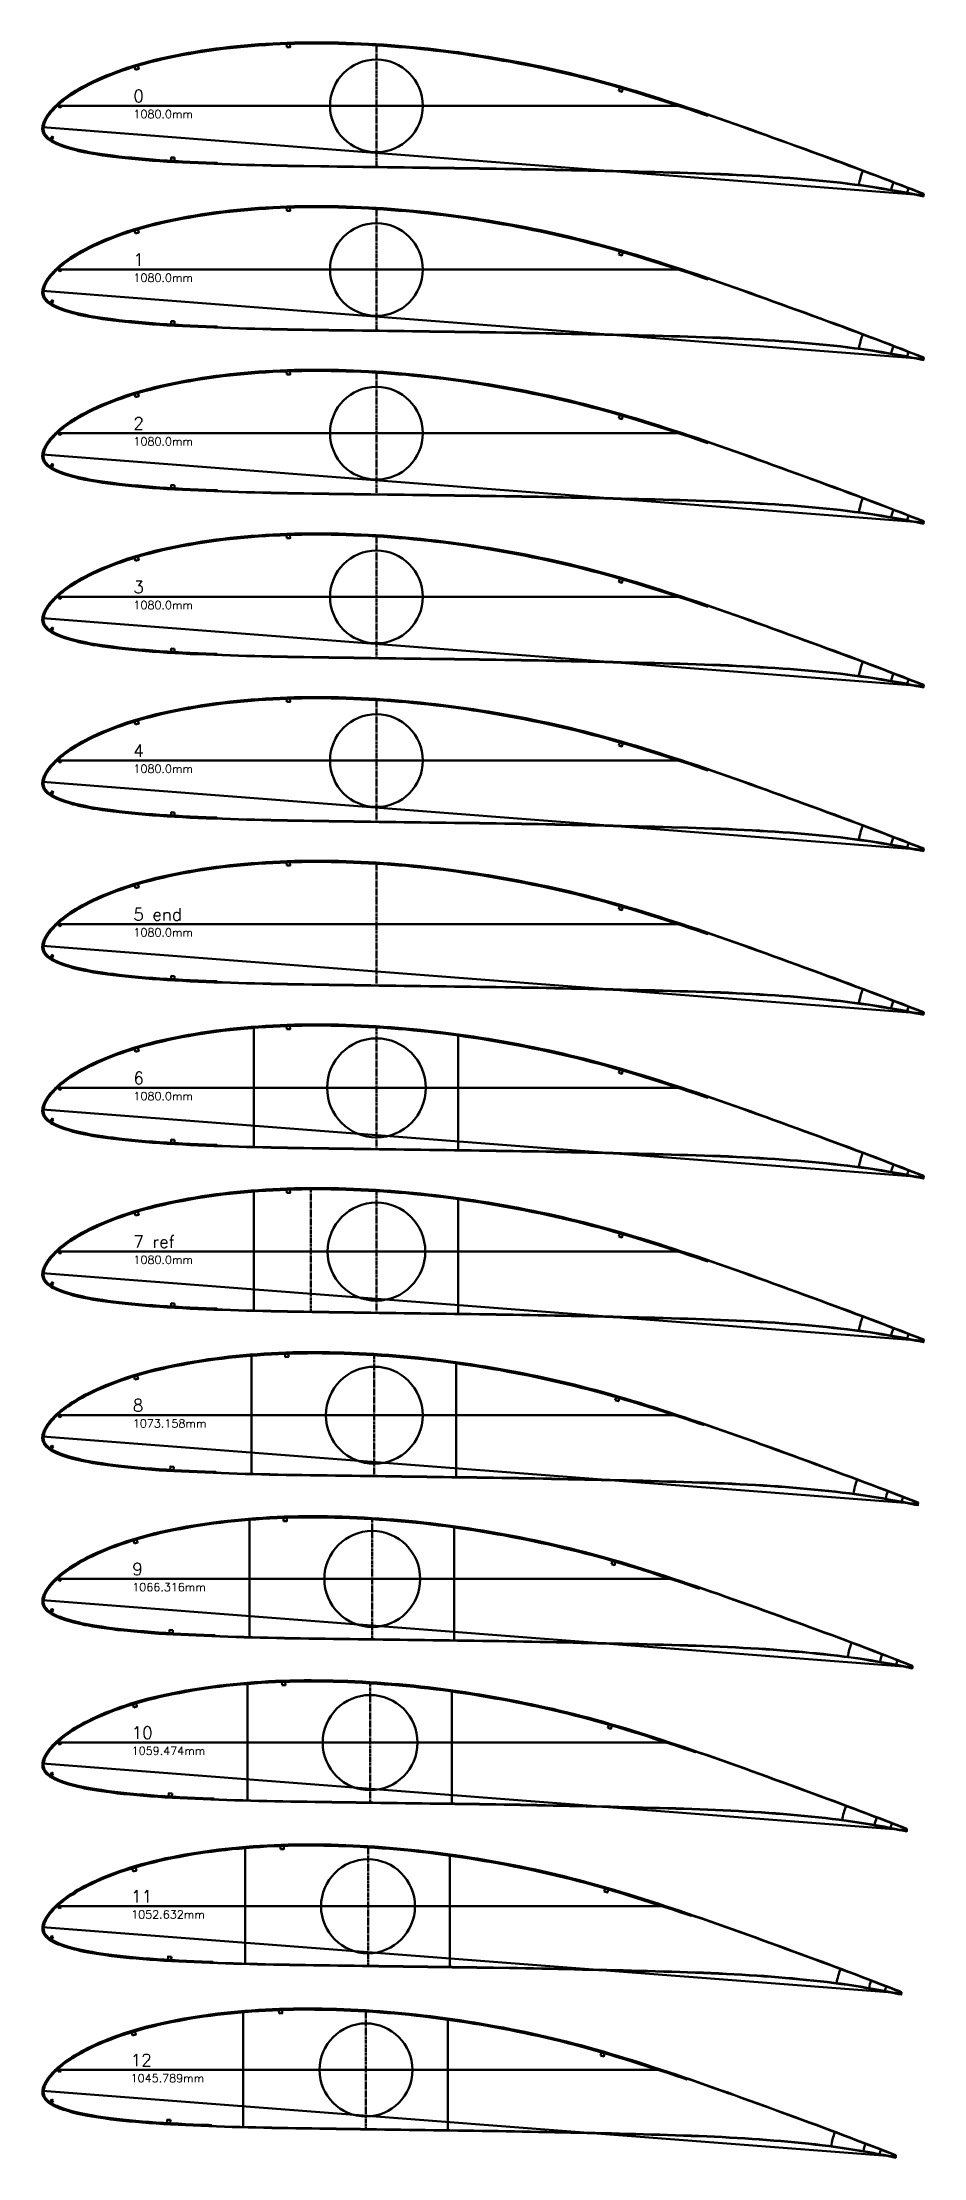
# Model space of a CAD drawing. Header units: metres. Extents: x -3 to 1074, y -15727 to -22.
# Drawn here: x -3 to 1074, y -2607 to -22 of the extents above; entities that cross this region are included whole.
import ezdxf
from ezdxf.enums import TextEntityAlignment as Align

# ---------------------------------------------------------------- set-up
doc = ezdxf.new("R2010")
doc.units = ezdxf.units.M
doc.linetypes.add('CENTER', pattern=[5.08, 3.175, -0.635, 0.635, -0.635])
for name, color, linetype, lineweight in [('FoilLayer', 7, 'Continuous', 50), ('StringerLayer', 7, 'Continuous', 50), ('SubLayer', 7, 'Continuous', 50), ('TextLayer', 7, 'Continuous', 50)]:
    doc.layers.add(name, color=color, linetype=linetype, lineweight=lineweight)
doc.styles.add('MSゴシック', font='romans')

msp = doc.modelspace()

# ---------------------------------------------------------------- texts
at = {"layer": 'TextLayer', "style": 'MSゴシック'}
for s, p in [('0', (108, -100)), ('1', (108, -300)), ('2', (108, -500)), ('3', (108, -700)), ('4', (108, -900)), ('5 end', (108, -1100)), ('6', (108, -1300)), ('7 ref', (108, -1500)), ('8', (107.3, -1700)), ('9', (106.6, -1900)), ('10', (105.9, -2100)), ('11', (105.3, -2300)), ('12', (104.6, -2500))]:
    msp.add_text(s, height=15, dxfattribs=at).set_placement(p, align=Align.BOTTOM_LEFT)
for s, p in [('1080.0mm', (108, -105)), ('1080.0mm', (108, -305)), ('1080.0mm', (108, -505)), ('1080.0mm', (108, -705)), ('1080.0mm', (108, -905)), ('1080.0mm', (108, -1105)), ('1080.0mm', (108, -1305)), ('1080.0mm', (108, -1505)), ('1073.158mm', (107.3, -1705)), ('1066.316mm', (106.6, -1905)), ('1059.474mm', (105.9, -2105)), ('1052.632mm', (105.3, -2305)), ('1045.789mm', (104.6, -2505))]:
    msp.add_text(s, height=10, dxfattribs=at).set_placement(p, align=Align.TOP_LEFT)

# ---------------------------------------------------------------- linework, layer by layer
at = {"layer": 'FoilLayer'}
for points in [[(1073.7, -207.5), (1070.5, -206.2), (1065.3, -204.2), (1059.7, -202), (1053.6, -199.6), (1047, -197), (1039.8, -194.3), (1032.2, -191.4), (1024.3, -188.4), (1016.1, -185.2), (1007.8, -182.1), (999.5, -179.1), (991.1, -175.9), (982.6, -172.6), (973.9, -169.4), (965.1, -166.1), (956.1, -162.9), (947, -159.5), (937.7, -156.1), (928.3, -152.7), (918.8, -149.2), (909.3, -145.8), (899.8, -142.3), (890.3, -138.9), (880.9, -135.4), (871.4, -132), (861.9, -128.6), (852.5, -125.3), (843.1, -121.9), (833.7, -118.7), (824.3, -115.4), (815, -112.2), (805.7, -109), (796.4, -105.8), (787.1, -102.7), (777.8, -99.7), (768.5, -96.6), (759.3, -93.7), (750, -90.7), (740.8, -87.8), (731.7, -84.9), (722.6, -82.2), (713.6, -79.5), (704.6, -76.8), (695.6, -74.2), (686.6, -71.7), (677.6, -69.3), (668.7, -66.9), (659.7, -64.6), (650.8, -62.4), (641.8, -60.2), (632.8, -58.1), (623.8, -56), (614.7, -54), (605.7, -52.1), (596.6, -50.2), (587.6, -48.4), (578.5, -46.6), (569.3, -44.9), (560.2, -43.3), (551, -41.7), (541.8, -40.2), (532.7, -38.7), (523.5, -37.3), (514.3, -35.9), (505.1, -34.6), (496, -33.4), (486.8, -32.2), (477.6, -31.1), (468.5, -30.1), (459.3, -29.1), (450.2, -28.2), (441.1, -27.3), (431.9, -26.6), (422.8, -25.8), (413.6, -25.2), (404.5, -24.6), (395.3, -24.1), (386.2, -23.7), (377, -23.3), (367.9, -23), (358.8, -22.7), (349.7, -22.5), (340.6, -22.4), (331.6, -22.4), (322.6, -22.4), (313.7, -22.5), (304.8, -22.6), (296, -22.9), (287.2, -23.3), (278.4, -23.7), (269.6, -24.2), (260.8, -24.8), (252, -25.5), (243.3, -26.2), (234.6, -27), (226, -28), (217.4, -29), (208.9, -30), (200.5, -31.2), (192.1, -32.4), (183.8, -33.8), (175.5, -35.2), (167.4, -36.7), (159.3, -38.3), (151.3, -39.9), (143.5, -41.6), (135.9, -43.4), (128.4, -45.3), (121.1, -47.3), (113.9, -49.4), (106.9, -51.5), (100.1, -53.7), (93.4, -56), (86.9, -58.3), (80.7, -60.7), (74.7, -63.1), (69, -65.5), (63.6, -67.9), (58.4, -70.3), (53.6, -72.6), (49.1, -75), (44.9, -77.2), (41, -79.5), (37.3, -81.7), (33.9, -83.8), (30.7, -85.8), (27.8, -87.8), (25.1, -89.7), (22.6, -91.6), (20.3, -93.5), (18.2, -95.2), (16.2, -97), (14.3, -98.6), (12.6, -100.3), (11, -101.8), (9.5, -103.4), (8.2, -104.9), (6.9, -106.4), (5.7, -107.8), (4.6, -109.2), (3.6, -110.6), (2.7, -111.9), (1.8, -113.2), (1, -114.5), (0.3, -115.8), (-0.4, -117), (-0.9, -118.2), (-1.5, -119.4), (-1.9, -120.6), (-2.3, -121.8), (-2.6, -123), (-2.9, -124.1), (-3.1, -125.2), (-3.2, -126.3), (-3.3, -127.4), (-3.3, -128.5), (-3.2, -129.6), (-3, -130.7), (-2.7, -131.8), (-2.3, -133), (-1.8, -134.1), (-1.3, -135.1), (-0.6, -136.2), (0.2, -137.2), (1.1, -138.2), (2, -139.2), (3, -140.1), (4.2, -141.1), (5.4, -141.9), (6.7, -142.8), (8.1, -143.7), (9.5, -144.5), (11.1, -145.3), (12.8, -146.1), (14.6, -146.9), (16.5, -147.7), (18.5, -148.5), (20.7, -149.3), (23, -150.1), (25.5, -151), (28.2, -151.8), (31, -152.6), (34.1, -153.5), (37.5, -154.3), (41.1, -155.2), (45, -156.1), (49.2, -157), (53.8, -157.9), (58.8, -158.8), (64.3, -159.6), (70.1, -160.5), (76.4, -161.4), (83.2, -162.3), (90.4, -163.2), (98, -164), (105.9, -164.8), (114.2, -165.6), (122.8, -166.4), (131.5, -167.1), (140.3, -167.7), (149.3, -168.3), (158.6, -168.8), (167.9, -169.3), (177.4, -169.8), (187.1, -170.2), (196.8, -170.6), (206.7, -171), (216.6, -171.3), (226.5, -171.7), (236.4, -172), (246.3, -172.3), (256.2, -172.6), (266.3, -172.8), (276.3, -173.1), (286.3, -173.3), (296.3, -173.5), (306.4, -173.7), (316.4, -173.8), (326.6, -173.9), (336.7, -174.1), (346.9, -174.3), (357.1, -174.4), (367.3, -174.5), (377.5, -174.7), (387.8, -174.8), (398, -175), (408.2, -175.1), (418.5, -175.3), (428.7, -175.4), (439, -175.5), (449.2, -175.7), (459.4, -175.8), (469.7, -176), (479.9, -176.1), (490.2, -176.2), (500.4, -176.4), (510.6, -176.5), (520.9, -176.6), (531.1, -176.8), (541.3, -176.9), (551.5, -177.1), (561.7, -177.2), (571.9, -177.4), (582.1, -177.6), (592.3, -177.7), (602.5, -177.9), (612.6, -178.2), (622.8, -178.4), (633.1, -178.6), (643.3, -178.8), (653.5, -179), (663.7, -179.3), (673.9, -179.5), (684.1, -179.7), (694.4, -180), (704.6, -180.2), (714.8, -180.4), (724.9, -180.7), (735.1, -180.9), (745.2, -181.2), (755.4, -181.5), (765.5, -181.7), (775.6, -182), (785.7, -182.3), (795.7, -182.6), (805.7, -183), (815.6, -183.3), (825.4, -183.7), (835.2, -184.1), (844.8, -184.5), (854.4, -185), (864, -185.5), (873.5, -186.1), (883, -186.6), (892.3, -187.2), (901.4, -187.8), (910.4, -188.5), (919.5, -189.3), (928.5, -190), (937.3, -190.8), (946.1, -191.7), (954.9, -192.5), (963.6, -193.4), (972.1, -194.2), (980.6, -195.3), (989.2, -196.4), (997.7, -197.5), (1006, -198.6), (1014.1, -199.8), (1022.2, -201.2), (1030.1, -202.5), (1037.8, -203.9), (1045.1, -205.2), (1052, -206.5), (1058.4, -207.7), (1064.5, -208.9), (1070, -210), (1073.4, -210.7)], [(1073.6, -207.9), (1070.3, -206.6), (1065.2, -204.6), (1059.6, -202.4), (1053.5, -200), (1046.8, -197.5), (1039.6, -194.7), (1032, -191.8), (1024.1, -188.8), (1015.9, -185.7), (1007.7, -182.6), (999.4, -179.5), (990.9, -176.3), (982.4, -173.1), (973.7, -169.8), (964.9, -166.6), (955.9, -163.3), (946.8, -159.9), (937.5, -156.5), (928.1, -153.1), (918.7, -149.6), (909.2, -146.2), (899.7, -142.7), (890.2, -139.3), (880.7, -135.9), (871.2, -132.5), (861.8, -129.1), (852.3, -125.7), (842.9, -122.4), (833.6, -119.1), (824.2, -115.8), (814.9, -112.6), (810.2, -111), (809.9, -112), (805.2, -110.4), (795.9, -107.3), (786.6, -104.2), (777.4, -101.1), (768.1, -98.1), (758.8, -95.1), (749.6, -92.1), (740.4, -89.2), (731.3, -86.4), (722.2, -83.6), (713.2, -80.9), (704.2, -78.3), (695.2, -75.7), (686.2, -73.2), (677.2, -70.7), (668.3, -68.4), (659.4, -66.1), (650.4, -63.8), (641.4, -61.7), (632.5, -59.5), (623.5, -57.5), (614.4, -55.5), (605.4, -53.6), (596.3, -51.7), (587.3, -49.9), (578.2, -48.1), (569.1, -46.4), (559.9, -44.8), (550.8, -43.2), (541.6, -41.7), (532.4, -40.2), (523.2, -38.8), (514.1, -37.4), (504.9, -36.1), (495.8, -34.9), (486.6, -33.7), (477.5, -32.6), (468.3, -31.6), (459.2, -30.6), (450.1, -29.7), (440.9, -28.8), (431.8, -28.1), (422.7, -27.3), (413.5, -26.7), (404.4, -26.1), (395.2, -25.6), (386.1, -25.2), (377, -24.8), (367.9, -24.5), (358.8, -24.2), (349.7, -24), (340.6, -23.9), (331.6, -23.9), (322.7, -23.9), (313.7, -24), (304.9, -24.1), (296.1, -24.4), (287.2, -24.8), (278.4, -25.2), (269.7, -25.7), (260.9, -26.3), (252.2, -27), (243.5, -27.7), (234.8, -28.5), (226.2, -29.4), (217.6, -30.4), (209.1, -31.5), (200.7, -32.7), (192.3, -33.9), (184, -35.2), (175.8, -36.7), (167.6, -38.2), (159.6, -39.7), (151.7, -41.4), (143.9, -43.1), (136.3, -44.9), (128.8, -46.8), (121.5, -48.7), (114.4, -50.8), (107.4, -52.9), (100.5, -55.1), (93.9, -57.4), (87.5, -59.7), (81.3, -62.1), (75.3, -64.5), (69.6, -66.9), (64.2, -69.3), (59.1, -71.6), (54.3, -74), (49.8, -76.3), (45.6, -78.6), (41.7, -80.8), (38.1, -82.9), (34.7, -85), (31.6, -87), (28.7, -89), (26, -90.9), (23.6, -92.8), (21.3, -94.6), (19.1, -96.4), (17.2, -98.1), (15.3, -99.7), (13.7, -101.3), (12.1, -102.9), (10.6, -104.4), (9.3, -105.9), (8, -107.3), (6.9, -108.7), (5.8, -110.1), (4.8, -111.4), (3.9, -112.7), (3.1, -114), (2.3, -115.2), (1.6, -116.4), (1, -117.7), (0.4, -118.9), (-0.1, -120), (-0.5, -121.1), (-0.9, -122.2), (-1.2, -123.3), (-1.4, -124.3), (-1.6, -125.4), (-1.7, -126.4), (-1.8, -127.4), (-1.8, -128.4), (-1.7, -129.4), (-1.5, -130.4), (-1.3, -131.4), (-0.9, -132.4), (-0.5, -133.3), (0, -134.3), (0.6, -135.3), (1.3, -136.2), (2.1, -137.2), (3, -138.1), (4, -139), (5.1, -139.8), (6.2, -140.7), (7.4, -141.5), (8.8, -142.3), (10.2, -143.1), (11.8, -143.9), (13.4, -144.7), (15.2, -145.5), (17.1, -146.3), (19.1, -147.1), (21.2, -147.9), (23.5, -148.7), (25.9, -149.5), (28.6, -150.3), (31.4, -151.2), (34.5, -152), (37.8, -152.9), (41.4, -153.7), (45.3, -154.6), (49.5, -155.5), (54.1, -156.4), (59.1, -157.3), (64.5, -158.2), (70.3, -159.1), (76.6, -160), (83.4, -160.8), (90.5, -161.7), (98.1, -162.5), (106.1, -163.3), (114.4, -164.1), (122.9, -164.9), (131.6, -165.6), (140.4, -166.2), (149.4, -166.8), (158.6, -167.3), (168, -167.8), (177.5, -168.3), (187.1, -168.7), (196.9, -169.1), (206.7, -169.5), (210, -169.6), (210, -170.6), (216.6, -170.9), (226.5, -171.2), (236.4, -171.6), (246.3, -171.9), (256.3, -172.1), (266.3, -172.4), (276.3, -172.6), (286.3, -172.8), (296.3, -173), (306.4, -173.2), (316.4, -173.4), (326.6, -173.5), (336.7, -173.6), (346.9, -173.8), (357.1, -174), (367.3, -174.1), (377.5, -174.2), (387.8, -174.4), (398, -174.5), (408.2, -174.7), (418.5, -174.8), (428.7, -175), (439, -175.1), (449.2, -175.2), (459.4, -175.4), (469.7, -175.5), (479.9, -175.7), (490.2, -175.8), (500.4, -175.9), (510.7, -176.1), (520.9, -176.2), (531.1, -176.3), (541.3, -176.5), (551.5, -176.6), (561.7, -176.8), (571.9, -176.9), (582.1, -177.1), (592.3, -177.3), (602.5, -177.5), (612.7, -177.7), (622.8, -177.9), (633.1, -178.2), (643.3, -178.4), (653.5, -178.6), (663.7, -178.8), (673.9, -179), (684.2, -179.3), (694.4, -179.5), (704.6, -179.7), (714.8, -180), (725, -180.2), (735.1, -180.5), (745.2, -180.7), (755.4, -181), (765.5, -181.3), (775.7, -181.6), (785.7, -181.9), (795.7, -182.2), (805.7, -182.5), (815.6, -182.9), (825.4, -183.2), (835.2, -183.6), (844.9, -184.1), (854.5, -184.6), (864, -185.1), (873.6, -185.6), (883, -186.2), (892.3, -186.7), (901.4, -187.4), (910.5, -188.1), (919.5, -188.8), (928.5, -189.6), (937.3, -190.3), (946.1, -191.2), (954.9, -192.1), (963.6, -192.9), (972.2, -193.8), (980.7, -194.8), (989.3, -195.9), (997.8, -197), (1006.1, -198.1), (1014.2, -199.4), (1022.3, -200.7), (1030.2, -202.1), (1037.9, -203.4), (1045.2, -204.7), (1052.1, -206), (1058.5, -207.3), (1064.5, -208.4), (1070.1, -209.5), (1073.5, -210.3)], [(1073.7, -407.5), (1070.5, -406.2), (1065.3, -404.2), (1059.7, -402), (1053.6, -399.6), (1047, -397), (1039.8, -394.3), (1032.2, -391.4), (1024.3, -388.4), (1016.1, -385.2), (1007.8, -382.1), (999.5, -379.1), (991.1, -375.9), (982.6, -372.6), (973.9, -369.4), (965.1, -366.1), (956.1, -362.9), (947, -359.5), (937.7, -356.1), (928.3, -352.7), (918.8, -349.2), (909.3, -345.8), (899.8, -342.3), (890.3, -338.9), (880.9, -335.4), (871.4, -332), (861.9, -328.6), (852.5, -325.3), (843.1, -321.9), (833.7, -318.7), (824.3, -315.4), (815, -312.2), (805.7, -309), (796.4, -305.8), (787.1, -302.7), (777.8, -299.7), (768.5, -296.6), (759.3, -293.7), (750, -290.7), (740.8, -287.8), (731.7, -284.9), (722.6, -282.2), (713.6, -279.5), (704.6, -276.8), (695.6, -274.2), (686.6, -271.7), (677.6, -269.3), (668.7, -266.9), (659.7, -264.6), (650.8, -262.4), (641.8, -260.2), (632.8, -258.1), (623.8, -256), (614.7, -254), (605.7, -252.1), (596.6, -250.2), (587.6, -248.4), (578.5, -246.6), (569.3, -244.9), (560.2, -243.3), (551, -241.7), (541.8, -240.2), (532.7, -238.7), (523.5, -237.3), (514.3, -235.9), (505.1, -234.6), (496, -233.4), (486.8, -232.2), (477.6, -231.1), (468.5, -230.1), (459.3, -229.1), (450.2, -228.2), (441.1, -227.3), (431.9, -226.6), (422.8, -225.8), (413.6, -225.2), (404.5, -224.6), (395.3, -224.1), (386.2, -223.7), (377, -223.3), (367.9, -223), (358.8, -222.7), (349.7, -222.5), (340.6, -222.4), (331.6, -222.4), (322.6, -222.4), (313.7, -222.5), (304.8, -222.6), (296, -222.9), (287.2, -223.3), (278.4, -223.7), (269.6, -224.2), (260.8, -224.8), (252, -225.5), (243.3, -226.2), (234.6, -227), (226, -228), (217.4, -229), (208.9, -230), (200.5, -231.2), (192.1, -232.4), (183.8, -233.8), (175.5, -235.2), (167.4, -236.7), (159.3, -238.3), (151.3, -239.9), (143.5, -241.6), (135.9, -243.4), (128.4, -245.3), (121.1, -247.3), (113.9, -249.4), (106.9, -251.5), (100.1, -253.7), (93.4, -256), (86.9, -258.3), (80.7, -260.7), (74.7, -263.1), (69, -265.5), (63.6, -267.9), (58.4, -270.3), (53.6, -272.6), (49.1, -275), (44.9, -277.2), (41, -279.5), (37.3, -281.7), (33.9, -283.8), (30.7, -285.8), (27.8, -287.8), (25.1, -289.7), (22.6, -291.6), (20.3, -293.5), (18.2, -295.2), (16.2, -297), (14.3, -298.6), (12.6, -300.3), (11, -301.8), (9.5, -303.4), (8.2, -304.9), (6.9, -306.4), (5.7, -307.8), (4.6, -309.2), (3.6, -310.6), (2.7, -311.9), (1.8, -313.2), (1, -314.5), (0.3, -315.8), (-0.4, -317), (-0.9, -318.2), (-1.5, -319.4), (-1.9, -320.6), (-2.3, -321.8), (-2.6, -323), (-2.9, -324.1), (-3.1, -325.2), (-3.2, -326.3), (-3.3, -327.4), (-3.3, -328.5), (-3.2, -329.6), (-3, -330.7), (-2.7, -331.8), (-2.3, -333), (-1.8, -334.1), (-1.3, -335.1), (-0.6, -336.2), (0.2, -337.2), (1.1, -338.2), (2, -339.2), (3, -340.1), (4.2, -341.1), (5.4, -341.9), (6.7, -342.8), (8.1, -343.7), (9.5, -344.5), (11.1, -345.3), (12.8, -346.1), (14.6, -346.9), (16.5, -347.7), (18.5, -348.5), (20.7, -349.3), (23, -350.1), (25.5, -351), (28.2, -351.8), (31, -352.6), (34.1, -353.5), (37.5, -354.3), (41.1, -355.2), (45, -356.1), (49.2, -357), (53.8, -357.9), (58.8, -358.8), (64.3, -359.6), (70.1, -360.5), (76.4, -361.4), (83.2, -362.3), (90.4, -363.2), (98, -364), (105.9, -364.8), (114.2, -365.6), (122.8, -366.4), (131.5, -367.1), (140.3, -367.7), (149.3, -368.3), (158.6, -368.8), (167.9, -369.3), (177.4, -369.8), (187.1, -370.2), (196.8, -370.6), (206.7, -371), (216.6, -371.3), (226.5, -371.7), (236.4, -372), (246.3, -372.3), (256.2, -372.6), (266.3, -372.8), (276.3, -373.1), (286.3, -373.3), (296.3, -373.5), (306.4, -373.7), (316.4, -373.8), (326.6, -373.9), (336.7, -374.1), (346.9, -374.3), (357.1, -374.4), (367.3, -374.5), (377.5, -374.7), (387.8, -374.8), (398, -375), (408.2, -375.1), (418.5, -375.3), (428.7, -375.4), (439, -375.5), (449.2, -375.7), (459.4, -375.8), (469.7, -376), (479.9, -376.1), (490.2, -376.2), (500.4, -376.4), (510.6, -376.5), (520.9, -376.6), (531.1, -376.8), (541.3, -376.9), (551.5, -377.1), (561.7, -377.2), (571.9, -377.4), (582.1, -377.6), (592.3, -377.7), (602.5, -377.9), (612.6, -378.2), (622.8, -378.4), (633.1, -378.6), (643.3, -378.8), (653.5, -379), (663.7, -379.3), (673.9, -379.5), (684.1, -379.7), (694.4, -380), (704.6, -380.2), (714.8, -380.4), (724.9, -380.7), (735.1, -380.9), (745.2, -381.2), (755.4, -381.5), (765.5, -381.7), (775.6, -382), (785.7, -382.3), (795.7, -382.6), (805.7, -383), (815.6, -383.3), (825.4, -383.7), (835.2, -384.1), (844.8, -384.5), (854.4, -385), (864, -385.5), (873.5, -386.1), (883, -386.6), (892.3, -387.2), (901.4, -387.8), (910.4, -388.5), (919.5, -389.3), (928.5, -390), (937.3, -390.8), (946.1, -391.7), (954.9, -392.5), (963.6, -393.4), (972.1, -394.2), (980.6, -395.3), (989.2, -396.4), (997.7, -397.5), (1006, -398.6), (1014.1, -399.8), (1022.2, -401.2), (1030.1, -402.5), (1037.8, -403.9), (1045.1, -405.2), (1052, -406.5), (1058.4, -407.7), (1064.5, -408.9), (1070, -410), (1073.4, -410.7)], [(1073.6, -407.9), (1070.3, -406.6), (1065.2, -404.6), (1059.6, -402.4), (1053.5, -400), (1046.8, -397.5), (1039.6, -394.7), (1032, -391.8), (1024.1, -388.8), (1015.9, -385.7), (1007.7, -382.6), (999.4, -379.5), (990.9, -376.3), (982.4, -373.1), (973.7, -369.8), (964.9, -366.6), (955.9, -363.3), (946.8, -359.9), (937.5, -356.5), (928.1, -353.1), (918.7, -349.6), (909.2, -346.2), (899.7, -342.7), (890.2, -339.3), (880.7, -335.9), (871.2, -332.5), (861.8, -329.1), (852.3, -325.7), (842.9, -322.4), (833.6, -319.1), (824.2, -315.8), (814.9, -312.6), (810.2, -311), (809.9, -312), (805.2, -310.4), (795.9, -307.3), (786.6, -304.2), (777.4, -301.1), (768.1, -298.1), (758.8, -295.1), (749.6, -292.1), (740.4, -289.2), (731.3, -286.4), (722.2, -283.6), (713.2, -280.9), (704.2, -278.3), (695.2, -275.7), (686.2, -273.2), (677.2, -270.7), (668.3, -268.4), (659.4, -266.1), (650.4, -263.8), (641.4, -261.7), (632.5, -259.5), (623.5, -257.5), (614.4, -255.5), (605.4, -253.6), (596.3, -251.7), (587.3, -249.9), (578.2, -248.1), (569.1, -246.4), (559.9, -244.8), (550.8, -243.2), (541.6, -241.7), (532.4, -240.2), (523.2, -238.8), (514.1, -237.4), (504.9, -236.1), (495.8, -234.9), (486.6, -233.7), (477.5, -232.6), (468.3, -231.6), (459.2, -230.6), (450.1, -229.7), (440.9, -228.8), (431.8, -228.1), (422.7, -227.3), (413.5, -226.7), (404.4, -226.1), (395.2, -225.6), (386.1, -225.2), (377, -224.8), (367.9, -224.5), (358.8, -224.2), (349.7, -224), (340.6, -223.9), (331.6, -223.9), (322.7, -223.9), (313.7, -224), (304.9, -224.1), (296.1, -224.4), (287.2, -224.8), (278.4, -225.2), (269.7, -225.7), (260.9, -226.3), (252.2, -227), (243.5, -227.7), (234.8, -228.5), (226.2, -229.4), (217.6, -230.4), (209.1, -231.5), (200.7, -232.7), (192.3, -233.9), (184, -235.2), (175.8, -236.7), (167.6, -238.2), (159.6, -239.7), (151.7, -241.4), (143.9, -243.1), (136.3, -244.9), (128.8, -246.8), (121.5, -248.7), (114.4, -250.8), (107.4, -252.9), (100.5, -255.1), (93.9, -257.4), (87.5, -259.7), (81.3, -262.1), (75.3, -264.5), (69.6, -266.9), (64.2, -269.3), (59.1, -271.6), (54.3, -274), (49.8, -276.3), (45.6, -278.6), (41.7, -280.8), (38.1, -282.9), (34.7, -285), (31.6, -287), (28.7, -289), (26, -290.9), (23.6, -292.8), (21.3, -294.6), (19.1, -296.4), (17.2, -298.1), (15.3, -299.7), (13.7, -301.3), (12.1, -302.9), (10.6, -304.4), (9.3, -305.9), (8, -307.3), (6.9, -308.7), (5.8, -310.1), (4.8, -311.4), (3.9, -312.7), (3.1, -314), (2.3, -315.2), (1.6, -316.4), (1, -317.7), (0.4, -318.9), (-0.1, -320), (-0.5, -321.1), (-0.9, -322.2), (-1.2, -323.3), (-1.4, -324.3), (-1.6, -325.4), (-1.7, -326.4), (-1.8, -327.4), (-1.8, -328.4), (-1.7, -329.4), (-1.5, -330.4), (-1.3, -331.4), (-0.9, -332.4), (-0.5, -333.3), (0, -334.3), (0.6, -335.3), (1.3, -336.2), (2.1, -337.2), (3, -338.1), (4, -339), (5.1, -339.8), (6.2, -340.7), (7.4, -341.5), (8.8, -342.3), (10.2, -343.1), (11.8, -343.9), (13.4, -344.7), (15.2, -345.5), (17.1, -346.3), (19.1, -347.1), (21.2, -347.9), (23.5, -348.7), (25.9, -349.5), (28.6, -350.3), (31.4, -351.2), (34.5, -352), (37.8, -352.9), (41.4, -353.7), (45.3, -354.6), (49.5, -355.5), (54.1, -356.4), (59.1, -357.3), (64.5, -358.2), (70.3, -359.1), (76.6, -360), (83.4, -360.8), (90.5, -361.7), (98.1, -362.5), (106.1, -363.3), (114.4, -364.1), (122.9, -364.9), (131.6, -365.6), (140.4, -366.2), (149.4, -366.8), (158.6, -367.3), (168, -367.8), (177.5, -368.3), (187.1, -368.7), (196.9, -369.1), (206.7, -369.5), (210, -369.6), (210, -370.6), (216.6, -370.9), (226.5, -371.2), (236.4, -371.6), (246.3, -371.9), (256.3, -372.1), (266.3, -372.4), (276.3, -372.6), (286.3, -372.8), (296.3, -373), (306.4, -373.2), (316.4, -373.4), (326.6, -373.5), (336.7, -373.6), (346.9, -373.8), (357.1, -374), (367.3, -374.1), (377.5, -374.2), (387.8, -374.4), (398, -374.5), (408.2, -374.7), (418.5, -374.8), (428.7, -375), (439, -375.1), (449.2, -375.2), (459.4, -375.4), (469.7, -375.5), (479.9, -375.7), (490.2, -375.8), (500.4, -375.9), (510.7, -376.1), (520.9, -376.2), (531.1, -376.3), (541.3, -376.5), (551.5, -376.6), (561.7, -376.8), (571.9, -376.9), (582.1, -377.1), (592.3, -377.3), (602.5, -377.5), (612.7, -377.7), (622.8, -377.9), (633.1, -378.2), (643.3, -378.4), (653.5, -378.6), (663.7, -378.8), (673.9, -379), (684.2, -379.3), (694.4, -379.5), (704.6, -379.7), (714.8, -380), (725, -380.2), (735.1, -380.5), (745.2, -380.7), (755.4, -381), (765.5, -381.3), (775.7, -381.6), (785.7, -381.9), (795.7, -382.2), (805.7, -382.5), (815.6, -382.9), (825.4, -383.2), (835.2, -383.6), (844.9, -384.1), (854.5, -384.6), (864, -385.1), (873.6, -385.6), (883, -386.2), (892.3, -386.7), (901.4, -387.4), (910.5, -388.1), (919.5, -388.8), (928.5, -389.6), (937.3, -390.3), (946.1, -391.2), (954.9, -392.1), (963.6, -392.9), (972.2, -393.8), (980.7, -394.8), (989.3, -395.9), (997.8, -397), (1006.1, -398.1), (1014.2, -399.4), (1022.3, -400.7), (1030.2, -402.1), (1037.9, -403.4), (1045.2, -404.7), (1052.1, -406), (1058.5, -407.3), (1064.5, -408.4), (1070.1, -409.5), (1073.5, -410.3)], [(1073.7, -607.5), (1070.5, -606.2), (1065.3, -604.2), (1059.7, -602), (1053.6, -599.6), (1047, -597), (1039.8, -594.3), (1032.2, -591.4), (1024.3, -588.4), (1016.1, -585.2), (1007.8, -582.1), (999.5, -579.1), (991.1, -575.9), (982.6, -572.6), (973.9, -569.4), (965.1, -566.1), (956.1, -562.9), (947, -559.5), (937.7, -556.1), (928.3, -552.7), (918.8, -549.2), (909.3, -545.8), (899.8, -542.3), (890.3, -538.9), (880.9, -535.4), (871.4, -532), (861.9, -528.6), (852.5, -525.3), (843.1, -521.9), (833.7, -518.7), (824.3, -515.4), (815, -512.2), (805.7, -509), (796.4, -505.8), (787.1, -502.7), (777.8, -499.7), (768.5, -496.6), (759.3, -493.7), (750, -490.7), (740.8, -487.8), (731.7, -484.9), (722.6, -482.2), (713.6, -479.5), (704.6, -476.8), (695.6, -474.2), (686.6, -471.7), (677.6, -469.3), (668.7, -466.9), (659.7, -464.6), (650.8, -462.4), (641.8, -460.2), (632.8, -458.1), (623.8, -456), (614.7, -454), (605.7, -452.1), (596.6, -450.2), (587.6, -448.4), (578.5, -446.6), (569.3, -444.9), (560.2, -443.3), (551, -441.7), (541.8, -440.2), (532.7, -438.7), (523.5, -437.3), (514.3, -435.9), (505.1, -434.6), (496, -433.4), (486.8, -432.2), (477.6, -431.1), (468.5, -430.1), (459.3, -429.1), (450.2, -428.2), (441.1, -427.3), (431.9, -426.6), (422.8, -425.8), (413.6, -425.2), (404.5, -424.6), (395.3, -424.1), (386.2, -423.7), (377, -423.3), (367.9, -423), (358.8, -422.7), (349.7, -422.5), (340.6, -422.4), (331.6, -422.4), (322.6, -422.4), (313.7, -422.5), (304.8, -422.6), (296, -422.9), (287.2, -423.3), (278.4, -423.7), (269.6, -424.2), (260.8, -424.8), (252, -425.5), (243.3, -426.2), (234.6, -427), (226, -428), (217.4, -429), (208.9, -430), (200.5, -431.2), (192.1, -432.4), (183.8, -433.8), (175.5, -435.2), (167.4, -436.7), (159.3, -438.3), (151.3, -439.9), (143.5, -441.6), (135.9, -443.4), (128.4, -445.3), (121.1, -447.3), (113.9, -449.4), (106.9, -451.5), (100.1, -453.7), (93.4, -456), (86.9, -458.3), (80.7, -460.7), (74.7, -463.1), (69, -465.5), (63.6, -467.9), (58.4, -470.3), (53.6, -472.6), (49.1, -475), (44.9, -477.2), (41, -479.5), (37.3, -481.7), (33.9, -483.8), (30.7, -485.8), (27.8, -487.8), (25.1, -489.7), (22.6, -491.6), (20.3, -493.5), (18.2, -495.2), (16.2, -497), (14.3, -498.6), (12.6, -500.3), (11, -501.8), (9.5, -503.4), (8.2, -504.9), (6.9, -506.4), (5.7, -507.8), (4.6, -509.2), (3.6, -510.6), (2.7, -511.9), (1.8, -513.2), (1, -514.5), (0.3, -515.8), (-0.4, -517), (-0.9, -518.2), (-1.5, -519.4), (-1.9, -520.6), (-2.3, -521.8), (-2.6, -523), (-2.9, -524.1), (-3.1, -525.2), (-3.2, -526.3), (-3.3, -527.4), (-3.3, -528.5), (-3.2, -529.6), (-3, -530.7), (-2.7, -531.8), (-2.3, -533), (-1.8, -534.1), (-1.3, -535.1), (-0.6, -536.2), (0.2, -537.2), (1.1, -538.2), (2, -539.2), (3, -540.1), (4.2, -541.1), (5.4, -541.9), (6.7, -542.8), (8.1, -543.7), (9.5, -544.5), (11.1, -545.3), (12.8, -546.1), (14.6, -546.9), (16.5, -547.7), (18.5, -548.5), (20.7, -549.3), (23, -550.1), (25.5, -551), (28.2, -551.8), (31, -552.6), (34.1, -553.5), (37.5, -554.3), (41.1, -555.2), (45, -556.1), (49.2, -557), (53.8, -557.9), (58.8, -558.8), (64.3, -559.6), (70.1, -560.5), (76.4, -561.4), (83.2, -562.3), (90.4, -563.2), (98, -564), (105.9, -564.8), (114.2, -565.6), (122.8, -566.4), (131.5, -567.1), (140.3, -567.7), (149.3, -568.3), (158.6, -568.8), (167.9, -569.3), (177.4, -569.8), (187.1, -570.2), (196.8, -570.6), (206.7, -571), (216.6, -571.3), (226.5, -571.7), (236.4, -572), (246.3, -572.3), (256.2, -572.6), (266.3, -572.8), (276.3, -573.1), (286.3, -573.3), (296.3, -573.5), (306.4, -573.7), (316.4, -573.8), (326.6, -573.9), (336.7, -574.1), (346.9, -574.3), (357.1, -574.4), (367.3, -574.5), (377.5, -574.7), (387.8, -574.8), (398, -575), (408.2, -575.1), (418.5, -575.3), (428.7, -575.4), (439, -575.5), (449.2, -575.7), (459.4, -575.8), (469.7, -576), (479.9, -576.1), (490.2, -576.2), (500.4, -576.4), (510.6, -576.5), (520.9, -576.6), (531.1, -576.8), (541.3, -576.9), (551.5, -577.1), (561.7, -577.2), (571.9, -577.4), (582.1, -577.6), (592.3, -577.7), (602.5, -577.9), (612.6, -578.2), (622.8, -578.4), (633.1, -578.6), (643.3, -578.8), (653.5, -579), (663.7, -579.3), (673.9, -579.5), (684.1, -579.7), (694.4, -580), (704.6, -580.2), (714.8, -580.4), (724.9, -580.7), (735.1, -580.9), (745.2, -581.2), (755.4, -581.5), (765.5, -581.7), (775.6, -582), (785.7, -582.3), (795.7, -582.6), (805.7, -583), (815.6, -583.3), (825.4, -583.7), (835.2, -584.1), (844.8, -584.5), (854.4, -585), (864, -585.5), (873.5, -586.1), (883, -586.6), (892.3, -587.2), (901.4, -587.8), (910.4, -588.5), (919.5, -589.3), (928.5, -590), (937.3, -590.8), (946.1, -591.7), (954.9, -592.5), (963.6, -593.4), (972.1, -594.2), (980.6, -595.3), (989.2, -596.4), (997.7, -597.5), (1006, -598.6), (1014.1, -599.8), (1022.2, -601.2), (1030.1, -602.5), (1037.8, -603.9), (1045.1, -605.2), (1052, -606.5), (1058.4, -607.7), (1064.5, -608.9), (1070, -610), (1073.4, -610.7)], [(1073.6, -607.9), (1070.3, -606.6), (1065.2, -604.6), (1059.6, -602.4), (1053.5, -600), (1046.8, -597.5), (1039.6, -594.7), (1032, -591.8), (1024.1, -588.8), (1015.9, -585.7), (1007.7, -582.6), (999.4, -579.5), (990.9, -576.3), (982.4, -573.1), (973.7, -569.8), (964.9, -566.6), (955.9, -563.3), (946.8, -559.9), (937.5, -556.5), (928.1, -553.1), (918.7, -549.6), (909.2, -546.2), (899.7, -542.7), (890.2, -539.3), (880.7, -535.9), (871.2, -532.5), (861.8, -529.1), (852.3, -525.7), (842.9, -522.4), (833.6, -519.1), (824.2, -515.8), (814.9, -512.6), (810.2, -511), (809.9, -512), (805.2, -510.4), (795.9, -507.3), (786.6, -504.2), (777.4, -501.1), (768.1, -498.1), (758.8, -495.1), (749.6, -492.1), (740.4, -489.2), (731.3, -486.4), (722.2, -483.6), (713.2, -480.9), (704.2, -478.3), (695.2, -475.7), (686.2, -473.2), (677.2, -470.7), (668.3, -468.4), (659.4, -466.1), (650.4, -463.8), (641.4, -461.7), (632.5, -459.5), (623.5, -457.5), (614.4, -455.5), (605.4, -453.6), (596.3, -451.7), (587.3, -449.9), (578.2, -448.1), (569.1, -446.4), (559.9, -444.8), (550.8, -443.2), (541.6, -441.7), (532.4, -440.2), (523.2, -438.8), (514.1, -437.4), (504.9, -436.1), (495.8, -434.9), (486.6, -433.7), (477.5, -432.6), (468.3, -431.6), (459.2, -430.6), (450.1, -429.7), (440.9, -428.8), (431.8, -428.1), (422.7, -427.3), (413.5, -426.7), (404.4, -426.1), (395.2, -425.6), (386.1, -425.2), (377, -424.8), (367.9, -424.5), (358.8, -424.2), (349.7, -424), (340.6, -423.9), (331.6, -423.9), (322.7, -423.9), (313.7, -424), (304.9, -424.1), (296.1, -424.4), (287.2, -424.8), (278.4, -425.2), (269.7, -425.7), (260.9, -426.3), (252.2, -427), (243.5, -427.7), (234.8, -428.5), (226.2, -429.4), (217.6, -430.4), (209.1, -431.5), (200.7, -432.7), (192.3, -433.9), (184, -435.2), (175.8, -436.7), (167.6, -438.2), (159.6, -439.7), (151.7, -441.4), (143.9, -443.1), (136.3, -444.9), (128.8, -446.8), (121.5, -448.7), (114.4, -450.8), (107.4, -452.9), (100.5, -455.1), (93.9, -457.4), (87.5, -459.7), (81.3, -462.1), (75.3, -464.5), (69.6, -466.9), (64.2, -469.3), (59.1, -471.6), (54.3, -474), (49.8, -476.3), (45.6, -478.6), (41.7, -480.8), (38.1, -482.9), (34.7, -485), (31.6, -487), (28.7, -489), (26, -490.9), (23.6, -492.8), (21.3, -494.6), (19.1, -496.4), (17.2, -498.1), (15.3, -499.7), (13.7, -501.3), (12.1, -502.9), (10.6, -504.4), (9.3, -505.9), (8, -507.3), (6.9, -508.7), (5.8, -510.1), (4.8, -511.4), (3.9, -512.7), (3.1, -514), (2.3, -515.2), (1.6, -516.4), (1, -517.7), (0.4, -518.9), (-0.1, -520), (-0.5, -521.1), (-0.9, -522.2), (-1.2, -523.3), (-1.4, -524.3), (-1.6, -525.4), (-1.7, -526.4), (-1.8, -527.4), (-1.8, -528.4), (-1.7, -529.4), (-1.5, -530.4), (-1.3, -531.4), (-0.9, -532.4), (-0.5, -533.3), (0, -534.3), (0.6, -535.3), (1.3, -536.2), (2.1, -537.2), (3, -538.1), (4, -539), (5.1, -539.8), (6.2, -540.7), (7.4, -541.5), (8.8, -542.3), (10.2, -543.1), (11.8, -543.9), (13.4, -544.7), (15.2, -545.5), (17.1, -546.3), (19.1, -547.1), (21.2, -547.9), (23.5, -548.7), (25.9, -549.5), (28.6, -550.3), (31.4, -551.2), (34.5, -552), (37.8, -552.9), (41.4, -553.7), (45.3, -554.6), (49.5, -555.5), (54.1, -556.4), (59.1, -557.3), (64.5, -558.2), (70.3, -559.1), (76.6, -560), (83.4, -560.8), (90.5, -561.7), (98.1, -562.5), (106.1, -563.3), (114.4, -564.1), (122.9, -564.9), (131.6, -565.6), (140.4, -566.2), (149.4, -566.8), (158.6, -567.3), (168, -567.8), (177.5, -568.3), (187.1, -568.7), (196.9, -569.1), (206.7, -569.5), (210, -569.6), (210, -570.6), (216.6, -570.9), (226.5, -571.2), (236.4, -571.6), (246.3, -571.9), (256.3, -572.1), (266.3, -572.4), (276.3, -572.6), (286.3, -572.8), (296.3, -573), (306.4, -573.2), (316.4, -573.4), (326.6, -573.5), (336.7, -573.6), (346.9, -573.8), (357.1, -574), (367.3, -574.1), (377.5, -574.2), (387.8, -574.4), (398, -574.5), (408.2, -574.7), (418.5, -574.8), (428.7, -575), (439, -575.1), (449.2, -575.2), (459.4, -575.4), (469.7, -575.5), (479.9, -575.7), (490.2, -575.8), (500.4, -575.9), (510.7, -576.1), (520.9, -576.2), (531.1, -576.3), (541.3, -576.5), (551.5, -576.6), (561.7, -576.8), (571.9, -576.9), (582.1, -577.1), (592.3, -577.3), (602.5, -577.5), (612.7, -577.7), (622.8, -577.9), (633.1, -578.2), (643.3, -578.4), (653.5, -578.6), (663.7, -578.8), (673.9, -579), (684.2, -579.3), (694.4, -579.5), (704.6, -579.7), (714.8, -580), (725, -580.2), (735.1, -580.5), (745.2, -580.7), (755.4, -581), (765.5, -581.3), (775.7, -581.6), (785.7, -581.9), (795.7, -582.2), (805.7, -582.5), (815.6, -582.9), (825.4, -583.2), (835.2, -583.6), (844.9, -584.1), (854.5, -584.6), (864, -585.1), (873.6, -585.6), (883, -586.2), (892.3, -586.7), (901.4, -587.4), (910.5, -588.1), (919.5, -588.8), (928.5, -589.6), (937.3, -590.3), (946.1, -591.2), (954.9, -592.1), (963.6, -592.9), (972.2, -593.8), (980.7, -594.8), (989.3, -595.9), (997.8, -597), (1006.1, -598.1), (1014.2, -599.4), (1022.3, -600.7), (1030.2, -602.1), (1037.9, -603.4), (1045.2, -604.7), (1052.1, -606), (1058.5, -607.3), (1064.5, -608.4), (1070.1, -609.5), (1073.5, -610.3)], [(1073.7, -807.5), (1070.5, -806.2), (1065.3, -804.2), (1059.7, -802), (1053.6, -799.6), (1047, -797), (1039.8, -794.3), (1032.2, -791.4), (1024.3, -788.4), (1016.1, -785.2), (1007.8, -782.1), (999.5, -779.1), (991.1, -775.9), (982.6, -772.6), (973.9, -769.4), (965.1, -766.1), (956.1, -762.9), (947, -759.5), (937.7, -756.1), (928.3, -752.7), (918.8, -749.2), (909.3, -745.8), (899.8, -742.3), (890.3, -738.9), (880.9, -735.4), (871.4, -732), (861.9, -728.6), (852.5, -725.3), (843.1, -721.9), (833.7, -718.7), (824.3, -715.4), (815, -712.2), (805.7, -709), (796.4, -705.8), (787.1, -702.7), (777.8, -699.7), (768.5, -696.6), (759.3, -693.7), (750, -690.7), (740.8, -687.8), (731.7, -684.9), (722.6, -682.2), (713.6, -679.5), (704.6, -676.8), (695.6, -674.2), (686.6, -671.7), (677.6, -669.3), (668.7, -666.9), (659.7, -664.6), (650.8, -662.4), (641.8, -660.2), (632.8, -658.1), (623.8, -656), (614.7, -654), (605.7, -652.1), (596.6, -650.2), (587.6, -648.4), (578.5, -646.6), (569.3, -644.9), (560.2, -643.3), (551, -641.7), (541.8, -640.2), (532.7, -638.7), (523.5, -637.3), (514.3, -635.9), (505.1, -634.6), (496, -633.4), (486.8, -632.2), (477.6, -631.1), (468.5, -630.1), (459.3, -629.1), (450.2, -628.2), (441.1, -627.3), (431.9, -626.6), (422.8, -625.8), (413.6, -625.2), (404.5, -624.6), (395.3, -624.1), (386.2, -623.7), (377, -623.3), (367.9, -623), (358.8, -622.7), (349.7, -622.5), (340.6, -622.4), (331.6, -622.4), (322.6, -622.4), (313.7, -622.5), (304.8, -622.6), (296, -622.9), (287.2, -623.3), (278.4, -623.7), (269.6, -624.2), (260.8, -624.8), (252, -625.5), (243.3, -626.2), (234.6, -627), (226, -628), (217.4, -629), (208.9, -630), (200.5, -631.2), (192.1, -632.4), (183.8, -633.8), (175.5, -635.2), (167.4, -636.7), (159.3, -638.3), (151.3, -639.9), (143.5, -641.6), (135.9, -643.4), (128.4, -645.3), (121.1, -647.3), (113.9, -649.4), (106.9, -651.5), (100.1, -653.7), (93.4, -656), (86.9, -658.3), (80.7, -660.7), (74.7, -663.1), (69, -665.5), (63.6, -667.9), (58.4, -670.3), (53.6, -672.6), (49.1, -675), (44.9, -677.2), (41, -679.5), (37.3, -681.7), (33.9, -683.8), (30.7, -685.8), (27.8, -687.8), (25.1, -689.7), (22.6, -691.6), (20.3, -693.5), (18.2, -695.2), (16.2, -697), (14.3, -698.6), (12.6, -700.3), (11, -701.8), (9.5, -703.4), (8.2, -704.9), (6.9, -706.4), (5.7, -707.8), (4.6, -709.2), (3.6, -710.6), (2.7, -711.9), (1.8, -713.2), (1, -714.5), (0.3, -715.8), (-0.4, -717), (-0.9, -718.2), (-1.5, -719.4), (-1.9, -720.6), (-2.3, -721.8), (-2.6, -723), (-2.9, -724.1), (-3.1, -725.2), (-3.2, -726.3), (-3.3, -727.4), (-3.3, -728.5), (-3.2, -729.6), (-3, -730.7), (-2.7, -731.8), (-2.3, -733), (-1.8, -734.1), (-1.3, -735.1), (-0.6, -736.2), (0.2, -737.2), (1.1, -738.2), (2, -739.2), (3, -740.1), (4.2, -741.1), (5.4, -741.9), (6.7, -742.8), (8.1, -743.7), (9.5, -744.5), (11.1, -745.3), (12.8, -746.1), (14.6, -746.9), (16.5, -747.7), (18.5, -748.5), (20.7, -749.3), (23, -750.1), (25.5, -751), (28.2, -751.8), (31, -752.6), (34.1, -753.5), (37.5, -754.3), (41.1, -755.2), (45, -756.1), (49.2, -757), (53.8, -757.9), (58.8, -758.8), (64.3, -759.6), (70.1, -760.5), (76.4, -761.4), (83.2, -762.3), (90.4, -763.2), (98, -764), (105.9, -764.8), (114.2, -765.6), (122.8, -766.4), (131.5, -767.1), (140.3, -767.7), (149.3, -768.3), (158.6, -768.8), (167.9, -769.3), (177.4, -769.8), (187.1, -770.2), (196.8, -770.6), (206.7, -771), (216.6, -771.3), (226.5, -771.7), (236.4, -772), (246.3, -772.3), (256.2, -772.6), (266.3, -772.8), (276.3, -773.1), (286.3, -773.3), (296.3, -773.5), (306.4, -773.7), (316.4, -773.8), (326.6, -773.9), (336.7, -774.1), (346.9, -774.3), (357.1, -774.4), (367.3, -774.5), (377.5, -774.7), (387.8, -774.8), (398, -775), (408.2, -775.1), (418.5, -775.3), (428.7, -775.4), (439, -775.5), (449.2, -775.7), (459.4, -775.8), (469.7, -776), (479.9, -776.1), (490.2, -776.2), (500.4, -776.4), (510.6, -776.5), (520.9, -776.6), (531.1, -776.8), (541.3, -776.9), (551.5, -777.1), (561.7, -777.2), (571.9, -777.4), (582.1, -777.6), (592.3, -777.7), (602.5, -777.9), (612.6, -778.2), (622.8, -778.4), (633.1, -778.6), (643.3, -778.8), (653.5, -779), (663.7, -779.3), (673.9, -779.5), (684.1, -779.7), (694.4, -780), (704.6, -780.2), (714.8, -780.4), (724.9, -780.7), (735.1, -780.9), (745.2, -781.2), (755.4, -781.5), (765.5, -781.7), (775.6, -782), (785.7, -782.3), (795.7, -782.6), (805.7, -783), (815.6, -783.3), (825.4, -783.7), (835.2, -784.1), (844.8, -784.5), (854.4, -785), (864, -785.5), (873.5, -786.1), (883, -786.6), (892.3, -787.2), (901.4, -787.8), (910.4, -788.5), (919.5, -789.3), (928.5, -790), (937.3, -790.8), (946.1, -791.7), (954.9, -792.5), (963.6, -793.4), (972.1, -794.2), (980.6, -795.3), (989.2, -796.4), (997.7, -797.5), (1006, -798.6), (1014.1, -799.8), (1022.2, -801.2), (1030.1, -802.5), (1037.8, -803.9), (1045.1, -805.2), (1052, -806.5), (1058.4, -807.7), (1064.5, -808.9), (1070, -810), (1073.4, -810.7)], [(1073.6, -807.9), (1070.3, -806.6), (1065.2, -804.6), (1059.6, -802.4), (1053.5, -800), (1046.8, -797.5), (1039.6, -794.7), (1032, -791.8), (1024.1, -788.8), (1015.9, -785.7), (1007.7, -782.6), (999.4, -779.5), (990.9, -776.3), (982.4, -773.1), (973.7, -769.8), (964.9, -766.6), (955.9, -763.3), (946.8, -759.9), (937.5, -756.5), (928.1, -753.1), (918.7, -749.6), (909.2, -746.2), (899.7, -742.7), (890.2, -739.3), (880.7, -735.9), (871.2, -732.5), (861.8, -729.1), (852.3, -725.7), (842.9, -722.4), (833.6, -719.1), (824.2, -715.8), (814.9, -712.6), (810.2, -711), (809.9, -712), (805.2, -710.4), (795.9, -707.3), (786.6, -704.2), (777.4, -701.1), (768.1, -698.1), (758.8, -695.1), (749.6, -692.1), (740.4, -689.2), (731.3, -686.4), (722.2, -683.6), (713.2, -680.9), (704.2, -678.3), (695.2, -675.7), (686.2, -673.2), (677.2, -670.7), (668.3, -668.4), (659.4, -666.1), (650.4, -663.8), (641.4, -661.7), (632.5, -659.5), (623.5, -657.5), (614.4, -655.5), (605.4, -653.6), (596.3, -651.7), (587.3, -649.9), (578.2, -648.1), (569.1, -646.4), (559.9, -644.8), (550.8, -643.2), (541.6, -641.7), (532.4, -640.2), (523.2, -638.8), (514.1, -637.4), (504.9, -636.1), (495.8, -634.9), (486.6, -633.7), (477.5, -632.6), (468.3, -631.6), (459.2, -630.6), (450.1, -629.7), (440.9, -628.8), (431.8, -628.1), (422.7, -627.3), (413.5, -626.7), (404.4, -626.1), (395.2, -625.6), (386.1, -625.2), (377, -624.8), (367.9, -624.5), (358.8, -624.2), (349.7, -624), (340.6, -623.9), (331.6, -623.9), (322.7, -623.9), (313.7, -624), (304.9, -624.1), (296.1, -624.4), (287.2, -624.8), (278.4, -625.2), (269.7, -625.7), (260.9, -626.3), (252.2, -627), (243.5, -627.7), (234.8, -628.5), (226.2, -629.4), (217.6, -630.4), (209.1, -631.5), (200.7, -632.7), (192.3, -633.9), (184, -635.2), (175.8, -636.7), (167.6, -638.2), (159.6, -639.7), (151.7, -641.4), (143.9, -643.1), (136.3, -644.9), (128.8, -646.8), (121.5, -648.7), (114.4, -650.8), (107.4, -652.9), (100.5, -655.1), (93.9, -657.4), (87.5, -659.7), (81.3, -662.1), (75.3, -664.5), (69.6, -666.9), (64.2, -669.3), (59.1, -671.6), (54.3, -674), (49.8, -676.3), (45.6, -678.6), (41.7, -680.8), (38.1, -682.9), (34.7, -685), (31.6, -687), (28.7, -689), (26, -690.9), (23.6, -692.8), (21.3, -694.6), (19.1, -696.4), (17.2, -698.1), (15.3, -699.7), (13.7, -701.3), (12.1, -702.9), (10.6, -704.4), (9.3, -705.9), (8, -707.3), (6.9, -708.7), (5.8, -710.1), (4.8, -711.4), (3.9, -712.7), (3.1, -714), (2.3, -715.2), (1.6, -716.4), (1, -717.7), (0.4, -718.9), (-0.1, -720), (-0.5, -721.1), (-0.9, -722.2), (-1.2, -723.3), (-1.4, -724.3), (-1.6, -725.4), (-1.7, -726.4), (-1.8, -727.4), (-1.8, -728.4), (-1.7, -729.4), (-1.5, -730.4), (-1.3, -731.4), (-0.9, -732.4), (-0.5, -733.3), (0, -734.3), (0.6, -735.3), (1.3, -736.2), (2.1, -737.2), (3, -738.1), (4, -739), (5.1, -739.8), (6.2, -740.7), (7.4, -741.5), (8.8, -742.3), (10.2, -743.1), (11.8, -743.9), (13.4, -744.7), (15.2, -745.5), (17.1, -746.3), (19.1, -747.1), (21.2, -747.9), (23.5, -748.7), (25.9, -749.5), (28.6, -750.3), (31.4, -751.2), (34.5, -752), (37.8, -752.9), (41.4, -753.7), (45.3, -754.6), (49.5, -755.5), (54.1, -756.4), (59.1, -757.3), (64.5, -758.2), (70.3, -759.1), (76.6, -760), (83.4, -760.8), (90.5, -761.7), (98.1, -762.5), (106.1, -763.3), (114.4, -764.1), (122.9, -764.9), (131.6, -765.6), (140.4, -766.2), (149.4, -766.8), (158.6, -767.3), (168, -767.8), (177.5, -768.3), (187.1, -768.7), (196.9, -769.1), (206.7, -769.5), (210, -769.6), (210, -770.6), (216.6, -770.9), (226.5, -771.2), (236.4, -771.6), (246.3, -771.9), (256.3, -772.1), (266.3, -772.4), (276.3, -772.6), (286.3, -772.8), (296.3, -773), (306.4, -773.2), (316.4, -773.4), (326.6, -773.5), (336.7, -773.6), (346.9, -773.8), (357.1, -774), (367.3, -774.1), (377.5, -774.2), (387.8, -774.4), (398, -774.5), (408.2, -774.7), (418.5, -774.8), (428.7, -775), (439, -775.1), (449.2, -775.2), (459.4, -775.4), (469.7, -775.5), (479.9, -775.7), (490.2, -775.8), (500.4, -775.9), (510.7, -776.1), (520.9, -776.2), (531.1, -776.3), (541.3, -776.5), (551.5, -776.6), (561.7, -776.8), (571.9, -776.9), (582.1, -777.1), (592.3, -777.3), (602.5, -777.5), (612.7, -777.7), (622.8, -777.9), (633.1, -778.2), (643.3, -778.4), (653.5, -778.6), (663.7, -778.8), (673.9, -779), (684.2, -779.3), (694.4, -779.5), (704.6, -779.7), (714.8, -780), (725, -780.2), (735.1, -780.5), (745.2, -780.7), (755.4, -781), (765.5, -781.3), (775.7, -781.6), (785.7, -781.9), (795.7, -782.2), (805.7, -782.5), (815.6, -782.9), (825.4, -783.2), (835.2, -783.6), (844.9, -784.1), (854.5, -784.6), (864, -785.1), (873.6, -785.6), (883, -786.2), (892.3, -786.7), (901.4, -787.4), (910.5, -788.1), (919.5, -788.8), (928.5, -789.6), (937.3, -790.3), (946.1, -791.2), (954.9, -792.1), (963.6, -792.9), (972.2, -793.8), (980.7, -794.8), (989.3, -795.9), (997.8, -797), (1006.1, -798.1), (1014.2, -799.4), (1022.3, -800.7), (1030.2, -802.1), (1037.9, -803.4), (1045.2, -804.7), (1052.1, -806), (1058.5, -807.3), (1064.5, -808.4), (1070.1, -809.5), (1073.5, -810.3)], [(1073.7, -1007.5), (1070.5, -1006.2), (1065.3, -1004.2), (1059.7, -1002), (1053.6, -999.6), (1047, -997), (1039.8, -994.3), (1032.2, -991.4), (1024.3, -988.4), (1016.1, -985.2), (1007.8, -982.1), (999.5, -979.1), (991.1, -975.9), (982.6, -972.6), (973.9, -969.4), (965.1, -966.1), (956.1, -962.9), (947, -959.5), (937.7, -956.1), (928.3, -952.7), (918.8, -949.2), (909.3, -945.8), (899.8, -942.3), (890.3, -938.9), (880.9, -935.4), (871.4, -932), (861.9, -928.6), (852.5, -925.3), (843.1, -921.9), (833.7, -918.7), (824.3, -915.4), (815, -912.2), (805.7, -909), (796.4, -905.8), (787.1, -902.7), (777.8, -899.7), (768.5, -896.6), (759.3, -893.7), (750, -890.7), (740.8, -887.8), (731.7, -884.9), (722.6, -882.2), (713.6, -879.5), (704.6, -876.8), (695.6, -874.2), (686.6, -871.7), (677.6, -869.3), (668.7, -866.9), (659.7, -864.6), (650.8, -862.4), (641.8, -860.2), (632.8, -858.1), (623.8, -856), (614.7, -854), (605.7, -852.1), (596.6, -850.2), (587.6, -848.4), (578.5, -846.6), (569.3, -844.9), (560.2, -843.3), (551, -841.7), (541.8, -840.2), (532.7, -838.7), (523.5, -837.3), (514.3, -835.9), (505.1, -834.6), (496, -833.4), (486.8, -832.2), (477.6, -831.1), (468.5, -830.1), (459.3, -829.1), (450.2, -828.2), (441.1, -827.3), (431.9, -826.6), (422.8, -825.8), (413.6, -825.2), (404.5, -824.6), (395.3, -824.1), (386.2, -823.7), (377, -823.3), (367.9, -823), (358.8, -822.7), (349.7, -822.5), (340.6, -822.4), (331.6, -822.4), (322.6, -822.4), (313.7, -822.5), (304.8, -822.6), (296, -822.9), (287.2, -823.3), (278.4, -823.7), (269.6, -824.2), (260.8, -824.8), (252, -825.5), (243.3, -826.2), (234.6, -827), (226, -828), (217.4, -829), (208.9, -830), (200.5, -831.2), (192.1, -832.4), (183.8, -833.8), (175.5, -835.2), (167.4, -836.7), (159.3, -838.3), (151.3, -839.9), (143.5, -841.6), (135.9, -843.4), (128.4, -845.3), (121.1, -847.3), (113.9, -849.4), (106.9, -851.5), (100.1, -853.7), (93.4, -856), (86.9, -858.3), (80.7, -860.7), (74.7, -863.1), (69, -865.5), (63.6, -867.9), (58.4, -870.3), (53.6, -872.6), (49.1, -875), (44.9, -877.2), (41, -879.5), (37.3, -881.7), (33.9, -883.8), (30.7, -885.8), (27.8, -887.8), (25.1, -889.7), (22.6, -891.6), (20.3, -893.5), (18.2, -895.2), (16.2, -897), (14.3, -898.6), (12.6, -900.3), (11, -901.8), (9.5, -903.4), (8.2, -904.9), (6.9, -906.4), (5.7, -907.8), (4.6, -909.2), (3.6, -910.6), (2.7, -911.9), (1.8, -913.2), (1, -914.5), (0.3, -915.8), (-0.4, -917), (-0.9, -918.2), (-1.5, -919.4), (-1.9, -920.6), (-2.3, -921.8), (-2.6, -923), (-2.9, -924.1), (-3.1, -925.2), (-3.2, -926.3), (-3.3, -927.4), (-3.3, -928.5), (-3.2, -929.6), (-3, -930.7), (-2.7, -931.8), (-2.3, -933), (-1.8, -934.1), (-1.3, -935.1), (-0.6, -936.2), (0.2, -937.2), (1.1, -938.2), (2, -939.2), (3, -940.1), (4.2, -941.1), (5.4, -941.9), (6.7, -942.8), (8.1, -943.7), (9.5, -944.5), (11.1, -945.3), (12.8, -946.1), (14.6, -946.9), (16.5, -947.7), (18.5, -948.5), (20.7, -949.3), (23, -950.1), (25.5, -951), (28.2, -951.8), (31, -952.6), (34.1, -953.5), (37.5, -954.3), (41.1, -955.2), (45, -956.1), (49.2, -957), (53.8, -957.9), (58.8, -958.8), (64.3, -959.6), (70.1, -960.5), (76.4, -961.4), (83.2, -962.3), (90.4, -963.2), (98, -964), (105.9, -964.8), (114.2, -965.6), (122.8, -966.4), (131.5, -967.1), (140.3, -967.7), (149.3, -968.3), (158.6, -968.8), (167.9, -969.3), (177.4, -969.8), (187.1, -970.2), (196.8, -970.6), (206.7, -971), (216.6, -971.3), (226.5, -971.7), (236.4, -972), (246.3, -972.3), (256.2, -972.6), (266.3, -972.8), (276.3, -973.1), (286.3, -973.3), (296.3, -973.5), (306.4, -973.7), (316.4, -973.8), (326.6, -973.9), (336.7, -974.1), (346.9, -974.3), (357.1, -974.4), (367.3, -974.5), (377.5, -974.7), (387.8, -974.8), (398, -975), (408.2, -975.1), (418.5, -975.3), (428.7, -975.4), (439, -975.5), (449.2, -975.7), (459.4, -975.8), (469.7, -976), (479.9, -976.1), (490.2, -976.2), (500.4, -976.4), (510.6, -976.5), (520.9, -976.6), (531.1, -976.8), (541.3, -976.9), (551.5, -977.1), (561.7, -977.2), (571.9, -977.4), (582.1, -977.6), (592.3, -977.7), (602.5, -977.9), (612.6, -978.2), (622.8, -978.4), (633.1, -978.6), (643.3, -978.8), (653.5, -979), (663.7, -979.3), (673.9, -979.5), (684.1, -979.7), (694.4, -980), (704.6, -980.2), (714.8, -980.4), (724.9, -980.7), (735.1, -980.9), (745.2, -981.2), (755.4, -981.5), (765.5, -981.7), (775.6, -982), (785.7, -982.3), (795.7, -982.6), (805.7, -983), (815.6, -983.3), (825.4, -983.7), (835.2, -984.1), (844.8, -984.5), (854.4, -985), (864, -985.5), (873.5, -986.1), (883, -986.6), (892.3, -987.2), (901.4, -987.8), (910.4, -988.5), (919.5, -989.3), (928.5, -990), (937.3, -990.8), (946.1, -991.7), (954.9, -992.5), (963.6, -993.4), (972.1, -994.2), (980.6, -995.3), (989.2, -996.4), (997.7, -997.5), (1006, -998.6), (1014.1, -999.8), (1022.2, -1001.2), (1030.1, -1002.5), (1037.8, -1003.9), (1045.1, -1005.2), (1052, -1006.5), (1058.4, -1007.7), (1064.5, -1008.9), (1070, -1010), (1073.4, -1010.7)], [(1073.6, -1007.9), (1070.3, -1006.6), (1065.2, -1004.6), (1059.6, -1002.4), (1053.5, -1000), (1046.8, -997.5), (1039.6, -994.7), (1032, -991.8), (1024.1, -988.8), (1015.9, -985.7), (1007.7, -982.6), (999.4, -979.5), (990.9, -976.3), (982.4, -973.1), (973.7, -969.8), (964.9, -966.6), (955.9, -963.3), (946.8, -959.9), (937.5, -956.5), (928.1, -953.1), (918.7, -949.6), (909.2, -946.2), (899.7, -942.7), (890.2, -939.3), (880.7, -935.9), (871.2, -932.5), (861.8, -929.1), (852.3, -925.7), (842.9, -922.4), (833.6, -919.1), (824.2, -915.8), (814.9, -912.6), (810.2, -911), (809.9, -912), (805.2, -910.4), (795.9, -907.3), (786.6, -904.2), (777.4, -901.1), (768.1, -898.1), (758.8, -895.1), (749.6, -892.1), (740.4, -889.2), (731.3, -886.4), (722.2, -883.6), (713.2, -880.9), (704.2, -878.3), (695.2, -875.7), (686.2, -873.2), (677.2, -870.7), (668.3, -868.4), (659.4, -866.1), (650.4, -863.8), (641.4, -861.7), (632.5, -859.5), (623.5, -857.5), (614.4, -855.5), (605.4, -853.6), (596.3, -851.7), (587.3, -849.9), (578.2, -848.1), (569.1, -846.4), (559.9, -844.8), (550.8, -843.2), (541.6, -841.7), (532.4, -840.2), (523.2, -838.8), (514.1, -837.4), (504.9, -836.1), (495.8, -834.9), (486.6, -833.7), (477.5, -832.6), (468.3, -831.6), (459.2, -830.6), (450.1, -829.7), (440.9, -828.8), (431.8, -828.1), (422.7, -827.3), (413.5, -826.7), (404.4, -826.1), (395.2, -825.6), (386.1, -825.2), (377, -824.8), (367.9, -824.5), (358.8, -824.2), (349.7, -824), (340.6, -823.9), (331.6, -823.9), (322.7, -823.9), (313.7, -824), (304.9, -824.1), (296.1, -824.4), (287.2, -824.8), (278.4, -825.2), (269.7, -825.7), (260.9, -826.3), (252.2, -827), (243.5, -827.7), (234.8, -828.5), (226.2, -829.4), (217.6, -830.4), (209.1, -831.5), (200.7, -832.7), (192.3, -833.9), (184, -835.2), (175.8, -836.7), (167.6, -838.2), (159.6, -839.7), (151.7, -841.4), (143.9, -843.1), (136.3, -844.9), (128.8, -846.8), (121.5, -848.7), (114.4, -850.8), (107.4, -852.9), (100.5, -855.1), (93.9, -857.4), (87.5, -859.7), (81.3, -862.1), (75.3, -864.5), (69.6, -866.9), (64.2, -869.3), (59.1, -871.6), (54.3, -874), (49.8, -876.3), (45.6, -878.6), (41.7, -880.8), (38.1, -882.9), (34.7, -885), (31.6, -887), (28.7, -889), (26, -890.9), (23.6, -892.8), (21.3, -894.6), (19.1, -896.4), (17.2, -898.1), (15.3, -899.7), (13.7, -901.3), (12.1, -902.9), (10.6, -904.4), (9.3, -905.9), (8, -907.3), (6.9, -908.7), (5.8, -910.1), (4.8, -911.4), (3.9, -912.7), (3.1, -914), (2.3, -915.2), (1.6, -916.4), (1, -917.7), (0.4, -918.9), (-0.1, -920), (-0.5, -921.1), (-0.9, -922.2), (-1.2, -923.3), (-1.4, -924.3), (-1.6, -925.4), (-1.7, -926.4), (-1.8, -927.4), (-1.8, -928.4), (-1.7, -929.4), (-1.5, -930.4), (-1.3, -931.4), (-0.9, -932.4), (-0.5, -933.3), (0, -934.3), (0.6, -935.3), (1.3, -936.2), (2.1, -937.2), (3, -938.1), (4, -939), (5.1, -939.8), (6.2, -940.7), (7.4, -941.5), (8.8, -942.3), (10.2, -943.1), (11.8, -943.9), (13.4, -944.7), (15.2, -945.5), (17.1, -946.3), (19.1, -947.1), (21.2, -947.9), (23.5, -948.7), (25.9, -949.5), (28.6, -950.3), (31.4, -951.2), (34.5, -952), (37.8, -952.9), (41.4, -953.7), (45.3, -954.6), (49.5, -955.5), (54.1, -956.4), (59.1, -957.3), (64.5, -958.2), (70.3, -959.1), (76.6, -960), (83.4, -960.8), (90.5, -961.7), (98.1, -962.5), (106.1, -963.3), (114.4, -964.1), (122.9, -964.9), (131.6, -965.6), (140.4, -966.2), (149.4, -966.8), (158.6, -967.3), (168, -967.8), (177.5, -968.3), (187.1, -968.7), (196.9, -969.1), (206.7, -969.5), (210, -969.6), (210, -970.6), (216.6, -970.9), (226.5, -971.2), (236.4, -971.6), (246.3, -971.9), (256.3, -972.1), (266.3, -972.4), (276.3, -972.6), (286.3, -972.8), (296.3, -973), (306.4, -973.2), (316.4, -973.4), (326.6, -973.5), (336.7, -973.6), (346.9, -973.8), (357.1, -974), (367.3, -974.1), (377.5, -974.2), (387.8, -974.4), (398, -974.5), (408.2, -974.7), (418.5, -974.8), (428.7, -975), (439, -975.1), (449.2, -975.2), (459.4, -975.4), (469.7, -975.5), (479.9, -975.7), (490.2, -975.8), (500.4, -975.9), (510.7, -976.1), (520.9, -976.2), (531.1, -976.3), (541.3, -976.5), (551.5, -976.6), (561.7, -976.8), (571.9, -976.9), (582.1, -977.1), (592.3, -977.3), (602.5, -977.5), (612.7, -977.7), (622.8, -977.9), (633.1, -978.2), (643.3, -978.4), (653.5, -978.6), (663.7, -978.8), (673.9, -979), (684.2, -979.3), (694.4, -979.5), (704.6, -979.7), (714.8, -980), (725, -980.2), (735.1, -980.5), (745.2, -980.7), (755.4, -981), (765.5, -981.3), (775.7, -981.6), (785.7, -981.9), (795.7, -982.2), (805.7, -982.5), (815.6, -982.9), (825.4, -983.2), (835.2, -983.6), (844.9, -984.1), (854.5, -984.6), (864, -985.1), (873.6, -985.6), (883, -986.2), (892.3, -986.7), (901.4, -987.4), (910.5, -988.1), (919.5, -988.8), (928.5, -989.6), (937.3, -990.3), (946.1, -991.2), (954.9, -992.1), (963.6, -992.9), (972.2, -993.8), (980.7, -994.8), (989.3, -995.9), (997.8, -997), (1006.1, -998.1), (1014.2, -999.4), (1022.3, -1000.7), (1030.2, -1002.1), (1037.9, -1003.4), (1045.2, -1004.7), (1052.1, -1006), (1058.5, -1007.3), (1064.5, -1008.4), (1070.1, -1009.5), (1073.5, -1010.3)], [(1073.7, -1207.5), (1070.5, -1206.2), (1065.3, -1204.2), (1059.7, -1202), (1053.6, -1199.6), (1047, -1197), (1039.8, -1194.3), (1032.2, -1191.4), (1024.3, -1188.4), (1016.1, -1185.2), (1007.8, -1182.1), (999.5, -1179.1), (991.1, -1175.9), (982.6, -1172.6), (973.9, -1169.4), (965.1, -1166.1), (956.1, -1162.9), (947, -1159.5), (937.7, -1156.1), (928.3, -1152.7), (918.8, -1149.2), (909.3, -1145.8), (899.8, -1142.3), (890.3, -1138.9), (880.9, -1135.4), (871.4, -1132), (861.9, -1128.6), (852.5, -1125.3), (843.1, -1121.9), (833.7, -1118.7), (824.3, -1115.4), (815, -1112.2), (805.7, -1109), (796.4, -1105.8), (787.1, -1102.7), (777.8, -1099.7), (768.5, -1096.6), (759.3, -1093.7), (750, -1090.7), (740.8, -1087.8), (731.7, -1084.9), (722.6, -1082.2), (713.6, -1079.5), (704.6, -1076.8), (695.6, -1074.2), (686.6, -1071.7), (677.6, -1069.3), (668.7, -1066.9), (659.7, -1064.6), (650.8, -1062.4), (641.8, -1060.2), (632.8, -1058.1), (623.8, -1056), (614.7, -1054), (605.7, -1052.1), (596.6, -1050.2), (587.6, -1048.4), (578.5, -1046.6), (569.3, -1044.9), (560.2, -1043.3), (551, -1041.7), (541.8, -1040.2), (532.7, -1038.7), (523.5, -1037.3), (514.3, -1035.9), (505.1, -1034.6), (496, -1033.4), (486.8, -1032.2), (477.6, -1031.1), (468.5, -1030.1), (459.3, -1029.1), (450.2, -1028.2), (441.1, -1027.3), (431.9, -1026.6), (422.8, -1025.8), (413.6, -1025.2), (404.5, -1024.6), (395.3, -1024.1), (386.2, -1023.7), (377, -1023.3), (367.9, -1023), (358.8, -1022.7), (349.7, -1022.5), (340.6, -1022.4), (331.6, -1022.4), (322.6, -1022.4), (313.7, -1022.5), (304.8, -1022.6), (296, -1022.9), (287.2, -1023.3), (278.4, -1023.7), (269.6, -1024.2), (260.8, -1024.8), (252, -1025.5), (243.3, -1026.2), (234.6, -1027), (226, -1028), (217.4, -1029), (208.9, -1030), (200.5, -1031.2), (192.1, -1032.4), (183.8, -1033.8), (175.5, -1035.2), (167.4, -1036.7), (159.3, -1038.3), (151.3, -1039.9), (143.5, -1041.6), (135.9, -1043.4), (128.4, -1045.3), (121.1, -1047.3), (113.9, -1049.4), (106.9, -1051.5), (100.1, -1053.7), (93.4, -1056), (86.9, -1058.3), (80.7, -1060.7), (74.7, -1063.1), (69, -1065.5), (63.6, -1067.9), (58.4, -1070.3), (53.6, -1072.6), (49.1, -1075), (44.9, -1077.2), (41, -1079.5), (37.3, -1081.7), (33.9, -1083.8), (30.7, -1085.8), (27.8, -1087.8), (25.1, -1089.7), (22.6, -1091.6), (20.3, -1093.5), (18.2, -1095.2), (16.2, -1097), (14.3, -1098.6), (12.6, -1100.3), (11, -1101.8), (9.5, -1103.4), (8.2, -1104.9), (6.9, -1106.4), (5.7, -1107.8), (4.6, -1109.2), (3.6, -1110.6), (2.7, -1111.9), (1.8, -1113.2), (1, -1114.5), (0.3, -1115.8), (-0.4, -1117), (-0.9, -1118.2), (-1.5, -1119.4), (-1.9, -1120.6), (-2.3, -1121.8), (-2.6, -1123), (-2.9, -1124.1), (-3.1, -1125.2), (-3.2, -1126.3), (-3.3, -1127.4), (-3.3, -1128.5), (-3.2, -1129.6), (-3, -1130.7), (-2.7, -1131.8), (-2.3, -1133), (-1.8, -1134.1), (-1.3, -1135.1), (-0.6, -1136.2), (0.2, -1137.2), (1.1, -1138.2), (2, -1139.2), (3, -1140.1), (4.2, -1141.1), (5.4, -1141.9), (6.7, -1142.8), (8.1, -1143.7), (9.5, -1144.5), (11.1, -1145.3), (12.8, -1146.1), (14.6, -1146.9), (16.5, -1147.7), (18.5, -1148.5), (20.7, -1149.3), (23, -1150.1), (25.5, -1151), (28.2, -1151.8), (31, -1152.6), (34.1, -1153.5), (37.5, -1154.3), (41.1, -1155.2), (45, -1156.1), (49.2, -1157), (53.8, -1157.9), (58.8, -1158.8), (64.3, -1159.6), (70.1, -1160.5), (76.4, -1161.4), (83.2, -1162.3), (90.4, -1163.2), (98, -1164), (105.9, -1164.8), (114.2, -1165.6), (122.8, -1166.4), (131.5, -1167.1), (140.3, -1167.7), (149.3, -1168.3), (158.6, -1168.8), (167.9, -1169.3), (177.4, -1169.8), (187.1, -1170.2), (196.8, -1170.6), (206.7, -1171), (216.6, -1171.3), (226.5, -1171.7), (236.4, -1172), (246.3, -1172.3), (256.2, -1172.6), (266.3, -1172.8), (276.3, -1173.1), (286.3, -1173.3), (296.3, -1173.5), (306.4, -1173.7), (316.4, -1173.8), (326.6, -1173.9), (336.7, -1174.1), (346.9, -1174.3), (357.1, -1174.4), (367.3, -1174.5), (377.5, -1174.7), (387.8, -1174.8), (398, -1175), (408.2, -1175.1), (418.5, -1175.3), (428.7, -1175.4), (439, -1175.5), (449.2, -1175.7), (459.4, -1175.8), (469.7, -1176), (479.9, -1176.1), (490.2, -1176.2), (500.4, -1176.4), (510.6, -1176.5), (520.9, -1176.6), (531.1, -1176.8), (541.3, -1176.9), (551.5, -1177.1), (561.7, -1177.2), (571.9, -1177.4), (582.1, -1177.6), (592.3, -1177.7), (602.5, -1177.9), (612.6, -1178.2), (622.8, -1178.4), (633.1, -1178.6), (643.3, -1178.8), (653.5, -1179), (663.7, -1179.3), (673.9, -1179.5), (684.1, -1179.7), (694.4, -1180), (704.6, -1180.2), (714.8, -1180.4), (724.9, -1180.7), (735.1, -1180.9), (745.2, -1181.2), (755.4, -1181.5), (765.5, -1181.7), (775.6, -1182), (785.7, -1182.3), (795.7, -1182.6), (805.7, -1183), (815.6, -1183.3), (825.4, -1183.7), (835.2, -1184.1), (844.8, -1184.5), (854.4, -1185), (864, -1185.5), (873.5, -1186.1), (883, -1186.6), (892.3, -1187.2), (901.4, -1187.8), (910.4, -1188.5), (919.5, -1189.3), (928.5, -1190), (937.3, -1190.8), (946.1, -1191.7), (954.9, -1192.5), (963.6, -1193.4), (972.1, -1194.2), (980.6, -1195.3), (989.2, -1196.4), (997.7, -1197.5), (1006, -1198.6), (1014.1, -1199.8), (1022.2, -1201.2), (1030.1, -1202.5), (1037.8, -1203.9), (1045.1, -1205.2), (1052, -1206.5), (1058.4, -1207.7), (1064.5, -1208.9), (1070, -1210), (1073.4, -1210.7)], [(1073.6, -1207.9), (1070.3, -1206.6), (1065.2, -1204.6), (1059.6, -1202.4), (1053.5, -1200), (1046.8, -1197.5), (1039.6, -1194.7), (1032, -1191.8), (1024.1, -1188.8), (1015.9, -1185.7), (1007.7, -1182.6), (999.4, -1179.5), (990.9, -1176.3), (982.4, -1173.1), (973.7, -1169.8), (964.9, -1166.6), (955.9, -1163.3), (946.8, -1159.9), (937.5, -1156.5), (928.1, -1153.1), (918.7, -1149.6), (909.2, -1146.2), (899.7, -1142.7), (890.2, -1139.3), (880.7, -1135.9), (871.2, -1132.5), (861.8, -1129.1), (852.3, -1125.7), (842.9, -1122.4), (833.6, -1119.1), (824.2, -1115.8), (814.9, -1112.6), (810.2, -1111), (809.9, -1112), (805.2, -1110.4), (795.9, -1107.3), (786.6, -1104.2), (777.4, -1101.1), (768.1, -1098.1), (758.8, -1095.1), (749.6, -1092.1), (740.4, -1089.2), (731.3, -1086.4), (722.2, -1083.6), (713.2, -1080.9), (704.2, -1078.3), (695.2, -1075.7), (686.2, -1073.2), (677.2, -1070.7), (668.3, -1068.4), (659.4, -1066.1), (650.4, -1063.8), (641.4, -1061.7), (632.5, -1059.5), (623.5, -1057.5), (614.4, -1055.5), (605.4, -1053.6), (596.3, -1051.7), (587.3, -1049.9), (578.2, -1048.1), (569.1, -1046.4), (559.9, -1044.8), (550.8, -1043.2), (541.6, -1041.7), (532.4, -1040.2), (523.2, -1038.8), (514.1, -1037.4), (504.9, -1036.1), (495.8, -1034.9), (486.6, -1033.7), (477.5, -1032.6), (468.3, -1031.6), (459.2, -1030.6), (450.1, -1029.7), (440.9, -1028.8), (431.8, -1028.1), (422.7, -1027.3), (413.5, -1026.7), (404.4, -1026.1), (395.2, -1025.6), (386.1, -1025.2), (377, -1024.8), (367.9, -1024.5), (358.8, -1024.2), (349.7, -1024), (340.6, -1023.9), (331.6, -1023.9), (322.7, -1023.9), (313.7, -1024), (304.9, -1024.1), (296.1, -1024.4), (287.2, -1024.8), (278.4, -1025.2), (269.7, -1025.7), (260.9, -1026.3), (252.2, -1027), (243.5, -1027.7), (234.8, -1028.5), (226.2, -1029.4), (217.6, -1030.4), (209.1, -1031.5), (200.7, -1032.7), (192.3, -1033.9), (184, -1035.2), (175.8, -1036.7), (167.6, -1038.2), (159.6, -1039.7), (151.7, -1041.4), (143.9, -1043.1), (136.3, -1044.9), (128.8, -1046.8), (121.5, -1048.7), (114.4, -1050.8), (107.4, -1052.9), (100.5, -1055.1), (93.9, -1057.4), (87.5, -1059.7), (81.3, -1062.1), (75.3, -1064.5), (69.6, -1066.9), (64.2, -1069.3), (59.1, -1071.6), (54.3, -1074), (49.8, -1076.3), (45.6, -1078.6), (41.7, -1080.8), (38.1, -1082.9), (34.7, -1085), (31.6, -1087), (28.7, -1089), (26, -1090.9), (23.6, -1092.8), (21.3, -1094.6), (19.1, -1096.4), (17.2, -1098.1), (15.3, -1099.7), (13.7, -1101.3), (12.1, -1102.9), (10.6, -1104.4), (9.3, -1105.9), (8, -1107.3), (6.9, -1108.7), (5.8, -1110.1), (4.8, -1111.4), (3.9, -1112.7), (3.1, -1114), (2.3, -1115.2), (1.6, -1116.4), (1, -1117.7), (0.4, -1118.9), (-0.1, -1120), (-0.5, -1121.1), (-0.9, -1122.2), (-1.2, -1123.3), (-1.4, -1124.3), (-1.6, -1125.4), (-1.7, -1126.4), (-1.8, -1127.4), (-1.8, -1128.4), (-1.7, -1129.4), (-1.5, -1130.4), (-1.3, -1131.4), (-0.9, -1132.4), (-0.5, -1133.3), (0, -1134.3), (0.6, -1135.3), (1.3, -1136.2), (2.1, -1137.2), (3, -1138.1), (4, -1139), (5.1, -1139.8), (6.2, -1140.7), (7.4, -1141.5), (8.8, -1142.3), (10.2, -1143.1), (11.8, -1143.9), (13.4, -1144.7), (15.2, -1145.5), (17.1, -1146.3), (19.1, -1147.1), (21.2, -1147.9), (23.5, -1148.7), (25.9, -1149.5), (28.6, -1150.3), (31.4, -1151.2), (34.5, -1152), (37.8, -1152.9), (41.4, -1153.7), (45.3, -1154.6), (49.5, -1155.5), (54.1, -1156.4), (59.1, -1157.3), (64.5, -1158.2), (70.3, -1159.1), (76.6, -1160), (83.4, -1160.8), (90.5, -1161.7), (98.1, -1162.5), (106.1, -1163.3), (114.4, -1164.1), (122.9, -1164.9), (131.6, -1165.6), (140.4, -1166.2), (149.4, -1166.8), (158.6, -1167.3), (168, -1167.8), (177.5, -1168.3), (187.1, -1168.7), (196.9, -1169.1), (206.7, -1169.5), (210, -1169.6), (210, -1170.6), (216.6, -1170.9), (226.5, -1171.2), (236.4, -1171.6), (246.3, -1171.9), (256.3, -1172.1), (266.3, -1172.4), (276.3, -1172.6), (286.3, -1172.8), (296.3, -1173), (306.4, -1173.2), (316.4, -1173.4), (326.6, -1173.5), (336.7, -1173.6), (346.9, -1173.8), (357.1, -1174), (367.3, -1174.1), (377.5, -1174.2), (387.8, -1174.4), (398, -1174.5), (408.2, -1174.7), (418.5, -1174.8), (428.7, -1175), (439, -1175.1), (449.2, -1175.2), (459.4, -1175.4), (469.7, -1175.5), (479.9, -1175.7), (490.2, -1175.8), (500.4, -1175.9), (510.7, -1176.1), (520.9, -1176.2), (531.1, -1176.3), (541.3, -1176.5), (551.5, -1176.6), (561.7, -1176.8), (571.9, -1176.9), (582.1, -1177.1), (592.3, -1177.3), (602.5, -1177.5), (612.7, -1177.7), (622.8, -1177.9), (633.1, -1178.2), (643.3, -1178.4), (653.5, -1178.6), (663.7, -1178.8), (673.9, -1179), (684.2, -1179.3), (694.4, -1179.5), (704.6, -1179.7), (714.8, -1180), (725, -1180.2), (735.1, -1180.5), (745.2, -1180.7), (755.4, -1181), (765.5, -1181.3), (775.7, -1181.6), (785.7, -1181.9), (795.7, -1182.2), (805.7, -1182.5), (815.6, -1182.9), (825.4, -1183.2), (835.2, -1183.6), (844.9, -1184.1), (854.5, -1184.6), (864, -1185.1), (873.6, -1185.6), (883, -1186.2), (892.3, -1186.7), (901.4, -1187.4), (910.5, -1188.1), (919.5, -1188.8), (928.5, -1189.6), (937.3, -1190.3), (946.1, -1191.2), (954.9, -1192.1), (963.6, -1192.9), (972.2, -1193.8), (980.7, -1194.8), (989.3, -1195.9), (997.8, -1197), (1006.1, -1198.1), (1014.2, -1199.4), (1022.3, -1200.7), (1030.2, -1202.1), (1037.9, -1203.4), (1045.2, -1204.7), (1052.1, -1206), (1058.5, -1207.3), (1064.5, -1208.4), (1070.1, -1209.5), (1073.5, -1210.3)], [(1073.7, -1407.5), (1070.5, -1406.2), (1065.3, -1404.2), (1059.7, -1402), (1053.6, -1399.6), (1047, -1397), (1039.8, -1394.3), (1032.2, -1391.4), (1024.3, -1388.4), (1016.1, -1385.2), (1007.8, -1382.1), (999.5, -1379.1), (991.1, -1375.9), (982.6, -1372.6), (973.9, -1369.4), (965.1, -1366.1), (956.1, -1362.9), (947, -1359.5), (937.7, -1356.1), (928.3, -1352.7), (918.8, -1349.2), (909.3, -1345.8), (899.8, -1342.3), (890.3, -1338.9), (880.9, -1335.4), (871.4, -1332), (861.9, -1328.6), (852.5, -1325.3), (843.1, -1321.9), (833.7, -1318.7), (824.3, -1315.4), (815, -1312.2), (805.7, -1309), (796.4, -1305.8), (787.1, -1302.7), (777.8, -1299.7), (768.5, -1296.6), (759.3, -1293.7), (750, -1290.7), (740.8, -1287.8), (731.7, -1284.9), (722.6, -1282.2), (713.6, -1279.5), (704.6, -1276.8), (695.6, -1274.2), (686.6, -1271.7), (677.6, -1269.3), (668.7, -1266.9), (659.7, -1264.6), (650.8, -1262.4), (641.8, -1260.2), (632.8, -1258.1), (623.8, -1256), (614.7, -1254), (605.7, -1252.1), (596.6, -1250.2), (587.6, -1248.4), (578.5, -1246.6), (569.3, -1244.9), (560.2, -1243.3), (551, -1241.7), (541.8, -1240.2), (532.7, -1238.7), (523.5, -1237.3), (514.3, -1235.9), (505.1, -1234.6), (496, -1233.4), (486.8, -1232.2), (477.6, -1231.1), (468.5, -1230.1), (459.3, -1229.1), (450.2, -1228.2), (441.1, -1227.3), (431.9, -1226.6), (422.8, -1225.8), (413.6, -1225.2), (404.5, -1224.6), (395.3, -1224.1), (386.2, -1223.7), (377, -1223.3), (367.9, -1223), (358.8, -1222.7), (349.7, -1222.5), (340.6, -1222.4), (331.6, -1222.4), (322.6, -1222.4), (313.7, -1222.5), (304.8, -1222.6), (296, -1222.9), (287.2, -1223.3), (278.4, -1223.7), (269.6, -1224.2), (260.8, -1224.8), (252, -1225.5), (243.3, -1226.2), (234.6, -1227), (226, -1228), (217.4, -1229), (208.9, -1230), (200.5, -1231.2), (192.1, -1232.4), (183.8, -1233.8), (175.5, -1235.2), (167.4, -1236.7), (159.3, -1238.3), (151.3, -1239.9), (143.5, -1241.6), (135.9, -1243.4), (128.4, -1245.3), (121.1, -1247.3), (113.9, -1249.4), (106.9, -1251.5), (100.1, -1253.7), (93.4, -1256), (86.9, -1258.3), (80.7, -1260.7), (74.7, -1263.1), (69, -1265.5), (63.6, -1267.9), (58.4, -1270.3), (53.6, -1272.6), (49.1, -1275), (44.9, -1277.2), (41, -1279.5), (37.3, -1281.7), (33.9, -1283.8), (30.7, -1285.8), (27.8, -1287.8), (25.1, -1289.7), (22.6, -1291.6), (20.3, -1293.5), (18.2, -1295.2), (16.2, -1297), (14.3, -1298.6), (12.6, -1300.3), (11, -1301.8), (9.5, -1303.4), (8.2, -1304.9), (6.9, -1306.4), (5.7, -1307.8), (4.6, -1309.2), (3.6, -1310.6), (2.7, -1311.9), (1.8, -1313.2), (1, -1314.5), (0.3, -1315.8), (-0.4, -1317), (-0.9, -1318.2), (-1.5, -1319.4), (-1.9, -1320.6), (-2.3, -1321.8), (-2.6, -1323), (-2.9, -1324.1), (-3.1, -1325.2), (-3.2, -1326.3), (-3.3, -1327.4), (-3.3, -1328.5), (-3.2, -1329.6), (-3, -1330.7), (-2.7, -1331.8), (-2.3, -1333), (-1.8, -1334.1), (-1.3, -1335.1), (-0.6, -1336.2), (0.2, -1337.2), (1.1, -1338.2), (2, -1339.2), (3, -1340.1), (4.2, -1341.1), (5.4, -1341.9), (6.7, -1342.8), (8.1, -1343.7), (9.5, -1344.5), (11.1, -1345.3), (12.8, -1346.1), (14.6, -1346.9), (16.5, -1347.7), (18.5, -1348.5), (20.7, -1349.3), (23, -1350.1), (25.5, -1351), (28.2, -1351.8), (31, -1352.6), (34.1, -1353.5), (37.5, -1354.3), (41.1, -1355.2), (45, -1356.1), (49.2, -1357), (53.8, -1357.9), (58.8, -1358.8), (64.3, -1359.6), (70.1, -1360.5), (76.4, -1361.4), (83.2, -1362.3), (90.4, -1363.2), (98, -1364), (105.9, -1364.8), (114.2, -1365.6), (122.8, -1366.4), (131.5, -1367.1), (140.3, -1367.7), (149.3, -1368.3), (158.6, -1368.8), (167.9, -1369.3), (177.4, -1369.8), (187.1, -1370.2), (196.8, -1370.6), (206.7, -1371), (216.6, -1371.3), (226.5, -1371.7), (236.4, -1372), (246.3, -1372.3), (256.2, -1372.6), (266.3, -1372.8), (276.3, -1373.1), (286.3, -1373.3), (296.3, -1373.5), (306.4, -1373.7), (316.4, -1373.8), (326.6, -1373.9), (336.7, -1374.1), (346.9, -1374.3), (357.1, -1374.4), (367.3, -1374.5), (377.5, -1374.7), (387.8, -1374.8), (398, -1375), (408.2, -1375.1), (418.5, -1375.3), (428.7, -1375.4), (439, -1375.5), (449.2, -1375.7), (459.4, -1375.8), (469.7, -1376), (479.9, -1376.1), (490.2, -1376.2), (500.4, -1376.4), (510.6, -1376.5), (520.9, -1376.6), (531.1, -1376.8), (541.3, -1376.9), (551.5, -1377.1), (561.7, -1377.2), (571.9, -1377.4), (582.1, -1377.6), (592.3, -1377.7), (602.5, -1377.9), (612.6, -1378.2), (622.8, -1378.4), (633.1, -1378.6), (643.3, -1378.8), (653.5, -1379), (663.7, -1379.3), (673.9, -1379.5), (684.1, -1379.7), (694.4, -1380), (704.6, -1380.2), (714.8, -1380.4), (724.9, -1380.7), (735.1, -1380.9), (745.2, -1381.2), (755.4, -1381.5), (765.5, -1381.7), (775.6, -1382), (785.7, -1382.3), (795.7, -1382.6), (805.7, -1383), (815.6, -1383.3), (825.4, -1383.7), (835.2, -1384.1), (844.8, -1384.5), (854.4, -1385), (864, -1385.5), (873.5, -1386.1), (883, -1386.6), (892.3, -1387.2), (901.4, -1387.8), (910.4, -1388.5), (919.5, -1389.3), (928.5, -1390), (937.3, -1390.8), (946.1, -1391.7), (954.9, -1392.5), (963.6, -1393.4), (972.1, -1394.2), (980.6, -1395.3), (989.2, -1396.4), (997.7, -1397.5), (1006, -1398.6), (1014.1, -1399.8), (1022.2, -1401.2), (1030.1, -1402.5), (1037.8, -1403.9), (1045.1, -1405.2), (1052, -1406.5), (1058.4, -1407.7), (1064.5, -1408.9), (1070, -1410), (1073.4, -1410.7)], [(1073.6, -1407.9), (1070.3, -1406.6), (1065.2, -1404.6), (1059.6, -1402.4), (1053.5, -1400), (1046.8, -1397.5), (1039.6, -1394.7), (1032, -1391.8), (1024.1, -1388.8), (1015.9, -1385.7), (1007.7, -1382.6), (999.4, -1379.5), (990.9, -1376.3), (982.4, -1373.1), (973.7, -1369.8), (964.9, -1366.6), (955.9, -1363.3), (946.8, -1359.9), (937.5, -1356.5), (928.1, -1353.1), (918.7, -1349.6), (909.2, -1346.2), (899.7, -1342.7), (890.2, -1339.3), (880.7, -1335.9), (871.2, -1332.5), (861.8, -1329.1), (852.3, -1325.7), (842.9, -1322.4), (833.6, -1319.1), (824.2, -1315.8), (814.9, -1312.6), (810.2, -1311), (809.9, -1312), (805.2, -1310.4), (795.9, -1307.3), (786.6, -1304.2), (777.4, -1301.1), (768.1, -1298.1), (758.8, -1295.1), (749.6, -1292.1), (740.4, -1289.2), (731.3, -1286.4), (722.2, -1283.6), (713.2, -1280.9), (704.2, -1278.3), (695.2, -1275.7), (686.2, -1273.2), (677.2, -1270.7), (668.3, -1268.4), (659.4, -1266.1), (650.4, -1263.8), (641.4, -1261.7), (632.5, -1259.5), (623.5, -1257.5), (614.4, -1255.5), (605.4, -1253.6), (596.3, -1251.7), (587.3, -1249.9), (578.2, -1248.1), (569.1, -1246.4), (559.9, -1244.8), (550.8, -1243.2), (541.6, -1241.7), (532.4, -1240.2), (523.2, -1238.8), (514.1, -1237.4), (504.9, -1236.1), (495.8, -1234.9), (486.6, -1233.7), (477.5, -1232.6), (468.3, -1231.6), (459.2, -1230.6), (450.1, -1229.7), (440.9, -1228.8), (431.8, -1228.1), (422.7, -1227.3), (413.5, -1226.7), (404.4, -1226.1), (395.2, -1225.6), (386.1, -1225.2), (377, -1224.8), (367.9, -1224.5), (358.8, -1224.2), (349.7, -1224), (340.6, -1223.9), (331.6, -1223.9), (322.7, -1223.9), (313.7, -1224), (304.9, -1224.1), (296.1, -1224.4), (287.2, -1224.8), (278.4, -1225.2), (269.7, -1225.7), (260.9, -1226.3), (252.2, -1227), (243.5, -1227.7), (234.8, -1228.5), (226.2, -1229.4), (217.6, -1230.4), (209.1, -1231.5), (200.7, -1232.7), (192.3, -1233.9), (184, -1235.2), (175.8, -1236.7), (167.6, -1238.2), (159.6, -1239.7), (151.7, -1241.4), (143.9, -1243.1), (136.3, -1244.9), (128.8, -1246.8), (121.5, -1248.7), (114.4, -1250.8), (107.4, -1252.9), (100.5, -1255.1), (93.9, -1257.4), (87.5, -1259.7), (81.3, -1262.1), (75.3, -1264.5), (69.6, -1266.9), (64.2, -1269.3), (59.1, -1271.6), (54.3, -1274), (49.8, -1276.3), (45.6, -1278.6), (41.7, -1280.8), (38.1, -1282.9), (34.7, -1285), (31.6, -1287), (28.7, -1289), (26, -1290.9), (23.6, -1292.8), (21.3, -1294.6), (19.1, -1296.4), (17.2, -1298.1), (15.3, -1299.7), (13.7, -1301.3), (12.1, -1302.9), (10.6, -1304.4), (9.3, -1305.9), (8, -1307.3), (6.9, -1308.7), (5.8, -1310.1), (4.8, -1311.4), (3.9, -1312.7), (3.1, -1314), (2.3, -1315.2), (1.6, -1316.4), (1, -1317.7), (0.4, -1318.9), (-0.1, -1320), (-0.5, -1321.1), (-0.9, -1322.2), (-1.2, -1323.3), (-1.4, -1324.3), (-1.6, -1325.4), (-1.7, -1326.4), (-1.8, -1327.4), (-1.8, -1328.4), (-1.7, -1329.4), (-1.5, -1330.4), (-1.3, -1331.4), (-0.9, -1332.4), (-0.5, -1333.3), (0, -1334.3), (0.6, -1335.3), (1.3, -1336.2), (2.1, -1337.2), (3, -1338.1), (4, -1339), (5.1, -1339.8), (6.2, -1340.7), (7.4, -1341.5), (8.8, -1342.3), (10.2, -1343.1), (11.8, -1343.9), (13.4, -1344.7), (15.2, -1345.5), (17.1, -1346.3), (19.1, -1347.1), (21.2, -1347.9), (23.5, -1348.7), (25.9, -1349.5), (28.6, -1350.3), (31.4, -1351.2), (34.5, -1352), (37.8, -1352.9), (41.4, -1353.7), (45.3, -1354.6), (49.5, -1355.5), (54.1, -1356.4), (59.1, -1357.3), (64.5, -1358.2), (70.3, -1359.1), (76.6, -1360), (83.4, -1360.8), (90.5, -1361.7), (98.1, -1362.5), (106.1, -1363.3), (114.4, -1364.1), (122.9, -1364.9), (131.6, -1365.6), (140.4, -1366.2), (149.4, -1366.8), (158.6, -1367.3), (168, -1367.8), (177.5, -1368.3), (187.1, -1368.7), (196.9, -1369.1), (206.7, -1369.5), (210, -1369.6), (210, -1370.6), (216.6, -1370.9), (226.5, -1371.2), (236.4, -1371.6), (246.3, -1371.9), (256.3, -1372.1), (266.3, -1372.4), (276.3, -1372.6), (286.3, -1372.8), (296.3, -1373), (306.4, -1373.2), (316.4, -1373.4), (326.6, -1373.5), (336.7, -1373.6), (346.9, -1373.8), (357.1, -1374), (367.3, -1374.1), (377.5, -1374.2), (387.8, -1374.4), (398, -1374.5), (408.2, -1374.7), (418.5, -1374.8), (428.7, -1375), (439, -1375.1), (449.2, -1375.2), (459.4, -1375.4), (469.7, -1375.5), (479.9, -1375.7), (490.2, -1375.8), (500.4, -1375.9), (510.7, -1376.1), (520.9, -1376.2), (531.1, -1376.3), (541.3, -1376.5), (551.5, -1376.6), (561.7, -1376.8), (571.9, -1376.9), (582.1, -1377.1), (592.3, -1377.3), (602.5, -1377.5), (612.7, -1377.7), (622.8, -1377.9), (633.1, -1378.2), (643.3, -1378.4), (653.5, -1378.6), (663.7, -1378.8), (673.9, -1379), (684.2, -1379.3), (694.4, -1379.5), (704.6, -1379.7), (714.8, -1380), (725, -1380.2), (735.1, -1380.5), (745.2, -1380.7), (755.4, -1381), (765.5, -1381.3), (775.7, -1381.6), (785.7, -1381.9), (795.7, -1382.2), (805.7, -1382.5), (815.6, -1382.9), (825.4, -1383.2), (835.2, -1383.6), (844.9, -1384.1), (854.5, -1384.6), (864, -1385.1), (873.6, -1385.6), (883, -1386.2), (892.3, -1386.7), (901.4, -1387.4), (910.5, -1388.1), (919.5, -1388.8), (928.5, -1389.6), (937.3, -1390.3), (946.1, -1391.2), (954.9, -1392.1), (963.6, -1392.9), (972.2, -1393.8), (980.7, -1394.8), (989.3, -1395.9), (997.8, -1397), (1006.1, -1398.1), (1014.2, -1399.4), (1022.3, -1400.7), (1030.2, -1402.1), (1037.9, -1403.4), (1045.2, -1404.7), (1052.1, -1406), (1058.5, -1407.3), (1064.5, -1408.4), (1070.1, -1409.5), (1073.5, -1410.3)], [(1073.7, -1607.5), (1070.5, -1606.2), (1065.3, -1604.2), (1059.7, -1602), (1053.6, -1599.6), (1047, -1597), (1039.8, -1594.3), (1032.2, -1591.4), (1024.3, -1588.4), (1016.1, -1585.2), (1007.8, -1582.1), (999.5, -1579.1), (991.1, -1575.9), (982.6, -1572.6), (973.9, -1569.4), (965.1, -1566.1), (956.1, -1562.9), (947, -1559.5), (937.7, -1556.1), (928.3, -1552.7), (918.8, -1549.2), (909.3, -1545.8), (899.8, -1542.3), (890.3, -1538.9), (880.9, -1535.4), (871.4, -1532), (861.9, -1528.6), (852.5, -1525.3), (843.1, -1521.9), (833.7, -1518.7), (824.3, -1515.4), (815, -1512.2), (805.7, -1509), (796.4, -1505.8), (787.1, -1502.7), (777.8, -1499.7), (768.5, -1496.6), (759.3, -1493.7), (750, -1490.7), (740.8, -1487.8), (731.7, -1484.9), (722.6, -1482.2), (713.6, -1479.5), (704.6, -1476.8), (695.6, -1474.2), (686.6, -1471.7), (677.6, -1469.3), (668.7, -1466.9), (659.7, -1464.6), (650.8, -1462.4), (641.8, -1460.2), (632.8, -1458.1), (623.8, -1456), (614.7, -1454), (605.7, -1452.1), (596.6, -1450.2), (587.6, -1448.4), (578.5, -1446.6), (569.3, -1444.9), (560.2, -1443.3), (551, -1441.7), (541.8, -1440.2), (532.7, -1438.7), (523.5, -1437.3), (514.3, -1435.9), (505.1, -1434.6), (496, -1433.4), (486.8, -1432.2), (477.6, -1431.1), (468.5, -1430.1), (459.3, -1429.1), (450.2, -1428.2), (441.1, -1427.3), (431.9, -1426.6), (422.8, -1425.8), (413.6, -1425.2), (404.5, -1424.6), (395.3, -1424.1), (386.2, -1423.7), (377, -1423.3), (367.9, -1423), (358.8, -1422.7), (349.7, -1422.5), (340.6, -1422.4), (331.6, -1422.4), (322.6, -1422.4), (313.7, -1422.5), (304.8, -1422.6), (296, -1422.9), (287.2, -1423.3), (278.4, -1423.7), (269.6, -1424.2), (260.8, -1424.8), (252, -1425.5), (243.3, -1426.2), (234.6, -1427), (226, -1428), (217.4, -1429), (208.9, -1430), (200.5, -1431.2), (192.1, -1432.4), (183.8, -1433.8), (175.5, -1435.2), (167.4, -1436.7), (159.3, -1438.3), (151.3, -1439.9), (143.5, -1441.6), (135.9, -1443.4), (128.4, -1445.3), (121.1, -1447.3), (113.9, -1449.4), (106.9, -1451.5), (100.1, -1453.7), (93.4, -1456), (86.9, -1458.3), (80.7, -1460.7), (74.7, -1463.1), (69, -1465.5), (63.6, -1467.9), (58.4, -1470.3), (53.6, -1472.6), (49.1, -1475), (44.9, -1477.2), (41, -1479.5), (37.3, -1481.7), (33.9, -1483.8), (30.7, -1485.8), (27.8, -1487.8), (25.1, -1489.7), (22.6, -1491.6), (20.3, -1493.5), (18.2, -1495.2), (16.2, -1497), (14.3, -1498.6), (12.6, -1500.3), (11, -1501.8), (9.5, -1503.4), (8.2, -1504.9), (6.9, -1506.4), (5.7, -1507.8), (4.6, -1509.2), (3.6, -1510.6), (2.7, -1511.9), (1.8, -1513.2), (1, -1514.5), (0.3, -1515.8), (-0.4, -1517), (-0.9, -1518.2), (-1.5, -1519.4), (-1.9, -1520.6), (-2.3, -1521.8), (-2.6, -1523), (-2.9, -1524.1), (-3.1, -1525.2), (-3.2, -1526.3), (-3.3, -1527.4), (-3.3, -1528.5), (-3.2, -1529.6), (-3, -1530.7), (-2.7, -1531.8), (-2.3, -1533), (-1.8, -1534.1), (-1.3, -1535.1), (-0.6, -1536.2), (0.2, -1537.2), (1.1, -1538.2), (2, -1539.2), (3, -1540.1), (4.2, -1541.1), (5.4, -1541.9), (6.7, -1542.8), (8.1, -1543.7), (9.5, -1544.5), (11.1, -1545.3), (12.8, -1546.1), (14.6, -1546.9), (16.5, -1547.7), (18.5, -1548.5), (20.7, -1549.3), (23, -1550.1), (25.5, -1551), (28.2, -1551.8), (31, -1552.6), (34.1, -1553.5), (37.5, -1554.3), (41.1, -1555.2), (45, -1556.1), (49.2, -1557), (53.8, -1557.9), (58.8, -1558.8), (64.3, -1559.6), (70.1, -1560.5), (76.4, -1561.4), (83.2, -1562.3), (90.4, -1563.2), (98, -1564), (105.9, -1564.8), (114.2, -1565.6), (122.8, -1566.4), (131.5, -1567.1), (140.3, -1567.7), (149.3, -1568.3), (158.6, -1568.8), (167.9, -1569.3), (177.4, -1569.8), (187.1, -1570.2), (196.8, -1570.6), (206.7, -1571), (216.6, -1571.3), (226.5, -1571.7), (236.4, -1572), (246.3, -1572.3), (256.2, -1572.6), (266.3, -1572.8), (276.3, -1573.1), (286.3, -1573.3), (296.3, -1573.5), (306.4, -1573.7), (316.4, -1573.8), (326.6, -1573.9), (336.7, -1574.1), (346.9, -1574.3), (357.1, -1574.4), (367.3, -1574.5), (377.5, -1574.7), (387.8, -1574.8), (398, -1575), (408.2, -1575.1), (418.5, -1575.3), (428.7, -1575.4), (439, -1575.5), (449.2, -1575.7), (459.4, -1575.8), (469.7, -1576), (479.9, -1576.1), (490.2, -1576.2), (500.4, -1576.4), (510.6, -1576.5), (520.9, -1576.6), (531.1, -1576.8), (541.3, -1576.9), (551.5, -1577.1), (561.7, -1577.2), (571.9, -1577.4), (582.1, -1577.6), (592.3, -1577.7), (602.5, -1577.9), (612.6, -1578.2), (622.8, -1578.4), (633.1, -1578.6), (643.3, -1578.8), (653.5, -1579), (663.7, -1579.3), (673.9, -1579.5), (684.1, -1579.7), (694.4, -1580), (704.6, -1580.2), (714.8, -1580.4), (724.9, -1580.7), (735.1, -1580.9), (745.2, -1581.2), (755.4, -1581.5), (765.5, -1581.7), (775.6, -1582), (785.7, -1582.3), (795.7, -1582.6), (805.7, -1583), (815.6, -1583.3), (825.4, -1583.7), (835.2, -1584.1), (844.8, -1584.5), (854.4, -1585), (864, -1585.5), (873.5, -1586.1), (883, -1586.6), (892.3, -1587.2), (901.4, -1587.8), (910.4, -1588.5), (919.5, -1589.3), (928.5, -1590), (937.3, -1590.8), (946.1, -1591.7), (954.9, -1592.5), (963.6, -1593.4), (972.1, -1594.2), (980.6, -1595.3), (989.2, -1596.4), (997.7, -1597.5), (1006, -1598.6), (1014.1, -1599.8), (1022.2, -1601.2), (1030.1, -1602.5), (1037.8, -1603.9), (1045.1, -1605.2), (1052, -1606.5), (1058.4, -1607.7), (1064.5, -1608.9), (1070, -1610), (1073.4, -1610.7)], [(1073.6, -1607.9), (1070.3, -1606.6), (1065.2, -1604.6), (1059.6, -1602.4), (1053.5, -1600), (1046.8, -1597.5), (1039.6, -1594.7), (1032, -1591.8), (1024.1, -1588.8), (1015.9, -1585.7), (1007.7, -1582.6), (999.4, -1579.5), (990.9, -1576.3), (982.4, -1573.1), (973.7, -1569.8), (964.9, -1566.6), (955.9, -1563.3), (946.8, -1559.9), (937.5, -1556.5), (928.1, -1553.1), (918.7, -1549.6), (909.2, -1546.2), (899.7, -1542.7), (890.2, -1539.3), (880.7, -1535.9), (871.2, -1532.5), (861.8, -1529.1), (852.3, -1525.7), (842.9, -1522.4), (833.6, -1519.1), (824.2, -1515.8), (814.9, -1512.6), (810.2, -1511), (809.9, -1512), (805.2, -1510.4), (795.9, -1507.3), (786.6, -1504.2), (777.4, -1501.1), (768.1, -1498.1), (758.8, -1495.1), (749.6, -1492.1), (740.4, -1489.2), (731.3, -1486.4), (722.2, -1483.6), (713.2, -1480.9), (704.2, -1478.3), (695.2, -1475.7), (686.2, -1473.2), (677.2, -1470.7), (668.3, -1468.4), (659.4, -1466.1), (650.4, -1463.8), (641.4, -1461.7), (632.5, -1459.5), (623.5, -1457.5), (614.4, -1455.5), (605.4, -1453.6), (596.3, -1451.7), (587.3, -1449.9), (578.2, -1448.1), (569.1, -1446.4), (559.9, -1444.8), (550.8, -1443.2), (541.6, -1441.7), (532.4, -1440.2), (523.2, -1438.8), (514.1, -1437.4), (504.9, -1436.1), (495.8, -1434.9), (486.6, -1433.7), (477.5, -1432.6), (468.3, -1431.6), (459.2, -1430.6), (450.1, -1429.7), (440.9, -1428.8), (431.8, -1428.1), (422.7, -1427.3), (413.5, -1426.7), (404.4, -1426.1), (395.2, -1425.6), (386.1, -1425.2), (377, -1424.8), (367.9, -1424.5), (358.8, -1424.2), (349.7, -1424), (340.6, -1423.9), (331.6, -1423.9), (322.7, -1423.9), (313.7, -1424), (304.9, -1424.1), (296.1, -1424.4), (287.2, -1424.8), (278.4, -1425.2), (269.7, -1425.7), (260.9, -1426.3), (252.2, -1427), (243.5, -1427.7), (234.8, -1428.5), (226.2, -1429.4), (217.6, -1430.4), (209.1, -1431.5), (200.7, -1432.7), (192.3, -1433.9), (184, -1435.2), (175.8, -1436.7), (167.6, -1438.2), (159.6, -1439.7), (151.7, -1441.4), (143.9, -1443.1), (136.3, -1444.9), (128.8, -1446.8), (121.5, -1448.7), (114.4, -1450.8), (107.4, -1452.9), (100.5, -1455.1), (93.9, -1457.4), (87.5, -1459.7), (81.3, -1462.1), (75.3, -1464.5), (69.6, -1466.9), (64.2, -1469.3), (59.1, -1471.6), (54.3, -1474), (49.8, -1476.3), (45.6, -1478.6), (41.7, -1480.8), (38.1, -1482.9), (34.7, -1485), (31.6, -1487), (28.7, -1489), (26, -1490.9), (23.6, -1492.8), (21.3, -1494.6), (19.1, -1496.4), (17.2, -1498.1), (15.3, -1499.7), (13.7, -1501.3), (12.1, -1502.9), (10.6, -1504.4), (9.3, -1505.9), (8, -1507.3), (6.9, -1508.7), (5.8, -1510.1), (4.8, -1511.4), (3.9, -1512.7), (3.1, -1514), (2.3, -1515.2), (1.6, -1516.4), (1, -1517.7), (0.4, -1518.9), (-0.1, -1520), (-0.5, -1521.1), (-0.9, -1522.2), (-1.2, -1523.3), (-1.4, -1524.3), (-1.6, -1525.4), (-1.7, -1526.4), (-1.8, -1527.4), (-1.8, -1528.4), (-1.7, -1529.4), (-1.5, -1530.4), (-1.3, -1531.4), (-0.9, -1532.4), (-0.5, -1533.3), (0, -1534.3), (0.6, -1535.3), (1.3, -1536.2), (2.1, -1537.2), (3, -1538.1), (4, -1539), (5.1, -1539.8), (6.2, -1540.7), (7.4, -1541.5), (8.8, -1542.3), (10.2, -1543.1), (11.8, -1543.9), (13.4, -1544.7), (15.2, -1545.5), (17.1, -1546.3), (19.1, -1547.1), (21.2, -1547.9), (23.5, -1548.7), (25.9, -1549.5), (28.6, -1550.3), (31.4, -1551.2), (34.5, -1552), (37.8, -1552.9), (41.4, -1553.7), (45.3, -1554.6), (49.5, -1555.5), (54.1, -1556.4), (59.1, -1557.3), (64.5, -1558.2), (70.3, -1559.1), (76.6, -1560), (83.4, -1560.8), (90.5, -1561.7), (98.1, -1562.5), (106.1, -1563.3), (114.4, -1564.1), (122.9, -1564.9), (131.6, -1565.6), (140.4, -1566.2), (149.4, -1566.8), (158.6, -1567.3), (168, -1567.8), (177.5, -1568.3), (187.1, -1568.7), (196.9, -1569.1), (206.7, -1569.5), (210, -1569.6), (210, -1570.6), (216.6, -1570.9), (226.5, -1571.2), (236.4, -1571.6), (246.3, -1571.9), (256.3, -1572.1), (266.3, -1572.4), (276.3, -1572.6), (286.3, -1572.8), (296.3, -1573), (306.4, -1573.2), (316.4, -1573.4), (326.6, -1573.5), (336.7, -1573.6), (346.9, -1573.8), (357.1, -1574), (367.3, -1574.1), (377.5, -1574.2), (387.8, -1574.4), (398, -1574.5), (408.2, -1574.7), (418.5, -1574.8), (428.7, -1575), (439, -1575.1), (449.2, -1575.2), (459.4, -1575.4), (469.7, -1575.5), (479.9, -1575.7), (490.2, -1575.8), (500.4, -1575.9), (510.7, -1576.1), (520.9, -1576.2), (531.1, -1576.3), (541.3, -1576.5), (551.5, -1576.6), (561.7, -1576.8), (571.9, -1576.9), (582.1, -1577.1), (592.3, -1577.3), (602.5, -1577.5), (612.7, -1577.7), (622.8, -1577.9), (633.1, -1578.2), (643.3, -1578.4), (653.5, -1578.6), (663.7, -1578.8), (673.9, -1579), (684.2, -1579.3), (694.4, -1579.5), (704.6, -1579.7), (714.8, -1580), (725, -1580.2), (735.1, -1580.5), (745.2, -1580.7), (755.4, -1581), (765.5, -1581.3), (775.7, -1581.6), (785.7, -1581.9), (795.7, -1582.2), (805.7, -1582.5), (815.6, -1582.9), (825.4, -1583.2), (835.2, -1583.6), (844.9, -1584.1), (854.5, -1584.6), (864, -1585.1), (873.6, -1585.6), (883, -1586.2), (892.3, -1586.7), (901.4, -1587.4), (910.5, -1588.1), (919.5, -1588.8), (928.5, -1589.6), (937.3, -1590.3), (946.1, -1591.2), (954.9, -1592.1), (963.6, -1592.9), (972.2, -1593.8), (980.7, -1594.8), (989.3, -1595.9), (997.8, -1597), (1006.1, -1598.1), (1014.2, -1599.4), (1022.3, -1600.7), (1030.2, -1602.1), (1037.9, -1603.4), (1045.2, -1604.7), (1052.1, -1606), (1058.5, -1607.3), (1064.5, -1608.4), (1070.1, -1609.5), (1073.5, -1610.3)], [(1066.9, -1806.8), (1063.7, -1805.5), (1058.6, -1803.5), (1053, -1801.3), (1047, -1798.9), (1040.3, -1796.4), (1033.2, -1793.7), (1025.7, -1790.8), (1017.8, -1787.8), (1009.7, -1784.7), (1001.5, -1781.6), (993.2, -1778.6), (984.8, -1775.4), (976.3, -1772.2), (967.7, -1769), (958.9, -1765.7), (950, -1762.5), (941, -1759.1), (931.7, -1755.8), (922.4, -1752.3), (913, -1748.9), (903.6, -1745.5), (894.1, -1742), (884.7, -1738.6), (875.3, -1735.2), (865.8, -1731.8), (856.4, -1728.5), (847.1, -1725.1), (837.7, -1721.8), (828.4, -1718.5), (819.1, -1715.3), (809.8, -1712.1), (800.6, -1708.9), (791.3, -1705.8), (782.1, -1702.7), (772.9, -1699.7), (763.7, -1696.7), (754.5, -1693.7), (745.3, -1690.7), (736.1, -1687.9), (727.1, -1685), (718, -1682.3), (709.1, -1679.6), (700.1, -1677), (691.2, -1674.4), (682.3, -1671.9), (673.3, -1669.5), (664.4, -1667.1), (655.5, -1664.8), (646.6, -1662.6), (637.7, -1660.4), (628.8, -1658.3), (619.8, -1656.3), (610.8, -1654.3), (601.9, -1652.4), (592.9, -1650.5), (583.8, -1648.7), (574.8, -1647), (565.7, -1645.3), (556.6, -1643.7), (547.5, -1642.1), (538.4, -1640.6), (529.3, -1639.1), (520.2, -1637.7), (511, -1636.3), (501.9, -1635), (492.8, -1633.8), (483.7, -1632.6), (474.6, -1631.5), (465.5, -1630.5), (456.4, -1629.5), (447.3, -1628.6), (438.3, -1627.8), (429.2, -1627), (420.1, -1626.3), (411, -1625.7), (401.9, -1625.1), (392.8, -1624.6), (383.7, -1624.1), (374.6, -1623.8), (365.6, -1623.4), (356.5, -1623.2), (347.5, -1623), (338.5, -1622.9), (329.5, -1622.8), (320.6, -1622.9), (311.7, -1623), (302.9, -1623.1), (294.1, -1623.4), (285.4, -1623.8), (276.6, -1624.2), (267.8, -1624.7), (259.1, -1625.3), (250.4, -1625.9), (241.8, -1626.7), (233.2, -1627.5), (224.6, -1628.4), (216.1, -1629.4), (207.6, -1630.5), (199.2, -1631.6), (190.9, -1632.9), (182.6, -1634.2), (174.4, -1635.6), (166.3, -1637.1), (158.3, -1638.7), (150.4, -1640.3), (142.6, -1642), (135.1, -1643.8), (127.6, -1645.7), (120.3, -1647.6), (113.2, -1649.7), (106.2, -1651.8), (99.4, -1654), (92.8, -1656.3), (86.4, -1658.6), (80.2, -1661), (74.2, -1663.4), (68.6, -1665.7), (63.2, -1668.1), (58.1, -1670.5), (53.3, -1672.8), (48.8, -1675.1), (44.6, -1677.4), (40.7, -1679.6), (37.1, -1681.8), (33.7, -1683.9), (30.5, -1685.9), (27.6, -1687.9), (25, -1689.8), (22.5, -1691.7), (20.2, -1693.5), (18, -1695.3), (16.1, -1697), (14.2, -1698.6), (12.5, -1700.3), (10.9, -1701.8), (9.5, -1703.4), (8.1, -1704.9), (6.8, -1706.3), (5.7, -1707.8), (4.6, -1709.1), (3.6, -1710.5), (2.7, -1711.8), (1.8, -1713.1), (1, -1714.4), (0.3, -1715.7), (-0.4, -1716.9), (-0.9, -1718.1), (-1.5, -1719.3), (-1.9, -1720.5), (-2.3, -1721.7), (-2.6, -1722.8), (-2.9, -1723.9), (-3.1, -1725), (-3.2, -1726.1), (-3.3, -1727.2), (-3.3, -1728.3), (-3.2, -1729.4), (-3, -1730.5), (-2.7, -1731.6), (-2.3, -1732.8), (-1.8, -1733.8), (-1.2, -1734.9), (-0.6, -1736), (0.2, -1737), (1.1, -1738), (2, -1738.9), (3, -1739.9), (4.1, -1740.8), (5.3, -1741.7), (6.6, -1742.5), (8, -1743.4), (9.5, -1744.2), (11.1, -1745), (12.7, -1745.8), (14.5, -1746.6), (16.4, -1747.4), (18.4, -1748.2), (20.6, -1749), (22.9, -1749.8), (25.3, -1750.6), (28, -1751.5), (30.8, -1752.3), (33.9, -1753.1), (37.2, -1754), (40.8, -1754.9), (44.7, -1755.7), (48.9, -1756.6), (53.5, -1757.5), (58.5, -1758.4), (63.9, -1759.3), (69.7, -1760.2), (76, -1761.1), (82.7, -1761.9), (89.8, -1762.8), (97.3, -1763.6), (105.3, -1764.4), (113.5, -1765.2), (122, -1765.9), (130.6, -1766.7), (139.4, -1767.3), (148.4, -1767.9), (157.5, -1768.4), (166.9, -1768.9), (176.3, -1769.3), (185.9, -1769.7), (195.6, -1770.1), (205.4, -1770.5), (215.2, -1770.9), (225, -1771.2), (234.9, -1771.6), (244.7, -1771.8), (254.6, -1772.1), (264.6, -1772.4), (274.5, -1772.6), (284.5, -1772.8), (294.5, -1773), (304.4, -1773.2), (314.4, -1773.3), (324.5, -1773.5), (334.6, -1773.6), (344.7, -1773.8), (354.8, -1773.9), (365, -1774.1), (375.1, -1774.2), (385.3, -1774.3), (395.5, -1774.5), (405.7, -1774.6), (415.8, -1774.8), (426, -1774.9), (436.2, -1775.1), (446.3, -1775.2), (456.5, -1775.3), (466.7, -1775.5), (476.9, -1775.6), (487.1, -1775.8), (497.2, -1775.9), (507.4, -1776), (517.6, -1776.2), (527.7, -1776.3), (537.9, -1776.4), (548, -1776.6), (558.2, -1776.7), (568.3, -1776.9), (578.4, -1777.1), (588.6, -1777.3), (598.7, -1777.4), (608.8, -1777.7), (618.9, -1777.9), (629, -1778.1), (639.2, -1778.3), (649.4, -1778.5), (659.5, -1778.8), (669.7, -1779), (679.8, -1779.2), (690, -1779.4), (700.1, -1779.7), (710.2, -1779.9), (720.3, -1780.2), (730.4, -1780.4), (740.5, -1780.7), (750.6, -1780.9), (760.7, -1781.2), (770.7, -1781.5), (780.7, -1781.8), (790.7, -1782.1), (800.6, -1782.4), (810.4, -1782.8), (820.2, -1783.2), (829.9, -1783.5), (839.5, -1784), (849, -1784.5), (858.5, -1785), (868, -1785.5), (877.4, -1786.1), (886.6, -1786.6), (895.7, -1787.3), (904.7, -1788), (913.7, -1788.7), (922.6, -1789.4), (931.4, -1790.2), (940.1, -1791.1), (948.8, -1792), (957.5, -1792.8), (966, -1793.6), (974.4, -1794.7), (982.9, -1795.8), (991.4, -1796.8), (999.6, -1797.9), (1007.7, -1799.2), (1015.7, -1800.5), (1023.6, -1801.9), (1031.2, -1803.2), (1038.5, -1804.5), (1045.3, -1805.8), (1051.7, -1807), (1057.7, -1808.2), (1063.2, -1809.3), (1066.6, -1810)], [(1066.8, -1807.2), (1063.6, -1805.9), (1058.4, -1803.9), (1052.9, -1801.7), (1046.8, -1799.4), (1040.2, -1796.8), (1033, -1794.1), (1025.5, -1791.2), (1017.6, -1788.2), (1009.5, -1785.1), (1001.3, -1782), (993, -1779), (984.7, -1775.8), (976.2, -1772.6), (967.6, -1769.4), (958.8, -1766.1), (949.9, -1762.9), (940.8, -1759.6), (931.6, -1756.2), (922.2, -1752.8), (912.8, -1749.3), (903.4, -1745.9), (894, -1742.5), (884.5, -1739), (875.1, -1735.6), (865.7, -1732.2), (856.3, -1728.9), (846.9, -1725.5), (837.6, -1722.2), (828.3, -1719), (819, -1715.7), (809.7, -1712.5), (805.1, -1711), (804.8, -1711.9), (800.1, -1710.4), (790.9, -1707.2), (781.6, -1704.1), (772.4, -1701.1), (763.2, -1698.1), (754, -1695.1), (744.8, -1692.2), (735.7, -1689.3), (726.6, -1686.5), (717.6, -1683.7), (708.6, -1681), (699.7, -1678.4), (690.8, -1675.9), (681.9, -1673.4), (673, -1670.9), (664.1, -1668.6), (655.2, -1666.3), (646.3, -1664.1), (637.4, -1661.9), (628.4, -1659.8), (619.5, -1657.8), (610.5, -1655.8), (601.6, -1653.9), (592.6, -1652), (583.6, -1650.2), (574.5, -1648.5), (565.5, -1646.8), (556.4, -1645.1), (547.3, -1643.6), (538.2, -1642), (529, -1640.6), (519.9, -1639.2), (510.8, -1637.8), (501.7, -1636.5), (492.6, -1635.3), (483.5, -1634.1), (474.4, -1633), (465.4, -1632), (456.3, -1631), (447.2, -1630.1), (438.1, -1629.3), (429.1, -1628.5), (420, -1627.8), (410.9, -1627.2), (401.8, -1626.6), (392.7, -1626.1), (383.7, -1625.6), (374.6, -1625.3), (365.5, -1624.9), (356.5, -1624.7), (347.5, -1624.5), (338.5, -1624.4), (329.5, -1624.3), (320.6, -1624.4), (311.8, -1624.5), (303, -1624.6), (294.2, -1624.9), (285.4, -1625.3), (276.7, -1625.7), (267.9, -1626.2), (259.2, -1626.8), (250.6, -1627.4), (241.9, -1628.2), (233.3, -1629), (224.8, -1629.9), (216.3, -1630.9), (207.8, -1632), (199.4, -1633.1), (191.1, -1634.3), (182.9, -1635.7), (174.7, -1637.1), (166.6, -1638.6), (158.6, -1640.1), (150.7, -1641.8), (143, -1643.5), (135.4, -1645.2), (128, -1647.1), (120.8, -1649.1), (113.6, -1651.1), (106.7, -1653.2), (99.9, -1655.4), (93.3, -1657.7), (86.9, -1660), (80.8, -1662.4), (74.8, -1664.7), (69.2, -1667.1), (63.8, -1669.5), (58.7, -1671.8), (54, -1674.2), (49.5, -1676.4), (45.3, -1678.7), (41.5, -1680.9), (37.9, -1683), (34.5, -1685.1), (31.4, -1687.1), (28.5, -1689.1), (25.9, -1691), (23.4, -1692.8), (21.1, -1694.6), (19, -1696.4), (17.1, -1698.1), (15.3, -1699.7), (13.6, -1701.3), (12, -1702.9), (10.6, -1704.4), (9.2, -1705.8), (8, -1707.3), (6.9, -1708.7), (5.8, -1710), (4.8, -1711.4), (3.9, -1712.7), (3.1, -1713.9), (2.3, -1715.2), (1.6, -1716.3), (1, -1717.6), (0.4, -1718.7), (-0.1, -1719.9), (-0.5, -1720.9), (-0.9, -1722), (-1.2, -1723.1), (-1.4, -1724.2), (-1.6, -1725.2), (-1.7, -1726.3), (-1.8, -1727.2), (-1.8, -1728.2), (-1.7, -1729.2), (-1.5, -1730.2), (-1.3, -1731.2), (-0.9, -1732.1), (-0.5, -1733.1), (0, -1734.1), (0.6, -1735.1), (1.3, -1736), (2.1, -1736.9), (3, -1737.8), (4, -1738.7), (5, -1739.6), (6.2, -1740.4), (7.4, -1741.3), (8.7, -1742.1), (10.2, -1742.9), (11.7, -1743.6), (13.3, -1744.4), (15.1, -1745.2), (17, -1746), (18.9, -1746.8), (21.1, -1747.6), (23.3, -1748.4), (25.8, -1749.2), (28.4, -1750), (31.2, -1750.8), (34.3, -1751.7), (37.6, -1752.5), (41.2, -1753.4), (45, -1754.3), (49.2, -1755.2), (53.7, -1756), (58.7, -1756.9), (64.1, -1757.8), (69.9, -1758.7), (76.2, -1759.6), (82.8, -1760.4), (90, -1761.3), (97.5, -1762.1), (105.4, -1762.9), (113.6, -1763.7), (122.1, -1764.5), (130.8, -1765.2), (139.5, -1765.8), (148.5, -1766.4), (157.6, -1766.9), (166.9, -1767.4), (176.4, -1767.8), (185.9, -1768.2), (195.6, -1768.6), (205.4, -1769), (208.7, -1769.1), (208.7, -1770.2), (215.2, -1770.4), (225, -1770.8), (234.9, -1771.1), (244.7, -1771.4), (254.6, -1771.7), (264.6, -1771.9), (274.6, -1772.1), (284.5, -1772.4), (294.5, -1772.6), (304.4, -1772.7), (314.4, -1772.9), (324.5, -1773), (334.6, -1773.2), (344.7, -1773.3), (354.8, -1773.5), (365, -1773.6), (375.1, -1773.8), (385.3, -1773.9), (395.5, -1774), (405.7, -1774.2), (415.8, -1774.3), (426, -1774.5), (436.2, -1774.6), (446.4, -1774.7), (456.5, -1774.9), (466.7, -1775), (476.9, -1775.2), (487.1, -1775.3), (497.2, -1775.5), (507.4, -1775.6), (517.6, -1775.7), (527.8, -1775.8), (537.9, -1776), (548, -1776.1), (558.2, -1776.3), (568.3, -1776.5), (578.5, -1776.6), (588.6, -1776.8), (598.7, -1777), (608.8, -1777.2), (618.9, -1777.4), (629.1, -1777.7), (639.2, -1777.9), (649.4, -1778.1), (659.5, -1778.3), (669.7, -1778.5), (679.8, -1778.8), (690, -1779), (700.1, -1779.2), (710.2, -1779.5), (720.4, -1779.7), (730.4, -1779.9), (740.5, -1780.2), (750.6, -1780.5), (760.7, -1780.8), (770.7, -1781.1), (780.8, -1781.4), (790.7, -1781.7), (800.6, -1782), (810.4, -1782.3), (820.2, -1782.7), (829.9, -1783.1), (839.5, -1783.5), (849, -1784), (858.6, -1784.5), (868, -1785.1), (877.4, -1785.6), (886.7, -1786.2), (895.7, -1786.8), (904.7, -1787.5), (913.7, -1788.3), (922.6, -1789), (931.4, -1789.8), (940.1, -1790.6), (948.9, -1791.5), (957.5, -1792.3), (966, -1793.2), (974.5, -1794.2), (983, -1795.3), (991.5, -1796.4), (999.7, -1797.5), (1007.8, -1798.7), (1015.8, -1800.1), (1023.7, -1801.4), (1031.3, -1802.8), (1038.5, -1804.1), (1045.4, -1805.4), (1051.8, -1806.6), (1057.8, -1807.7), (1063.3, -1808.8), (1066.7, -1809.6)], [(1060.1, -2006.1), (1056.9, -2004.8), (1051.8, -2002.8), (1046.3, -2000.7), (1040.3, -1998.3), (1033.7, -1995.8), (1026.6, -1993.1), (1019.1, -1990.2), (1011.3, -1987.2), (1003.2, -1984.2), (995.1, -1981.1), (986.9, -1978.1), (978.5, -1974.9), (970.1, -1971.7), (961.5, -1968.5), (952.8, -1965.3), (944, -1962.1), (935, -1958.8), (925.8, -1955.4), (916.5, -1952), (907.2, -1948.6), (897.8, -1945.2), (888.4, -1941.8), (879.1, -1938.4), (869.7, -1935), (860.3, -1931.6), (851, -1928.3), (841.7, -1925), (832.4, -1921.7), (823.1, -1918.4), (813.9, -1915.2), (804.7, -1912), (795.5, -1908.9), (786.3, -1905.8), (777.1, -1902.7), (768, -1899.7), (758.8, -1896.7), (749.6, -1893.7), (740.5, -1890.8), (731.4, -1887.9), (722.4, -1885.1), (713.5, -1882.4), (704.5, -1879.7), (695.6, -1877.1), (686.8, -1874.6), (677.9, -1872.1), (669, -1869.7), (660.2, -1867.3), (651.4, -1865.1), (642.5, -1862.9), (633.7, -1860.7), (624.8, -1858.6), (615.9, -1856.6), (607, -1854.6), (598, -1852.7), (589.1, -1850.8), (580.1, -1849), (571.1, -1847.3), (562.1, -1845.6), (553.1, -1844), (544, -1842.4), (535, -1840.9), (525.9, -1839.5), (516.8, -1838.1), (507.8, -1836.7), (498.7, -1835.4), (489.7, -1834.2), (480.6, -1833.1), (471.6, -1832), (462.6, -1831), (453.5, -1830), (444.5, -1829.1), (435.5, -1828.3), (426.4, -1827.5), (417.4, -1826.8), (408.4, -1826.2), (399.3, -1825.6), (390.3, -1825.1), (381.3, -1824.6), (372.3, -1824.2), (363.3, -1823.9), (354.3, -1823.7), (345.3, -1823.5), (336.3, -1823.4), (327.4, -1823.3), (318.5, -1823.4), (309.7, -1823.4), (301, -1823.6), (292.3, -1823.9), (283.5, -1824.2), (274.8, -1824.7), (266.1, -1825.2), (257.5, -1825.8), (248.8, -1826.4), (240.2, -1827.2), (231.7, -1828), (223.2, -1828.9), (214.7, -1829.9), (206.3, -1830.9), (197.9, -1832.1), (189.7, -1833.3), (181.5, -1834.6), (173.3, -1836), (165.2, -1837.5), (157.3, -1839.1), (149.4, -1840.7), (141.7, -1842.4), (134.2, -1844.1), (126.8, -1846), (119.6, -1848), (112.5, -1850), (105.6, -1852.1), (98.8, -1854.3), (92.2, -1856.6), (85.8, -1858.9), (79.7, -1861.2), (73.8, -1863.6), (68.1, -1866), (62.8, -1868.3), (57.7, -1870.7), (52.9, -1873), (48.5, -1875.3), (44.3, -1877.5), (40.4, -1879.7), (36.8, -1881.9), (33.5, -1884), (30.4, -1886), (27.5, -1888), (24.8, -1889.9), (22.3, -1891.7), (20.1, -1893.5), (17.9, -1895.3), (16, -1897), (14.1, -1898.6), (12.4, -1900.3), (10.9, -1901.8), (9.4, -1903.3), (8.1, -1904.8), (6.8, -1906.3), (5.6, -1907.7), (4.6, -1909.1), (3.6, -1910.4), (2.6, -1911.8), (1.8, -1913.1), (1, -1914.3), (0.3, -1915.6), (-0.3, -1916.8), (-0.9, -1918), (-1.5, -1919.2), (-1.9, -1920.4), (-2.3, -1921.5), (-2.6, -1922.7), (-2.9, -1923.8), (-3, -1924.9), (-3.2, -1926), (-3.2, -1927), (-3.2, -1928.1), (-3.1, -1929.2), (-3, -1930.3), (-2.7, -1931.4), (-2.3, -1932.5), (-1.8, -1933.6), (-1.2, -1934.7), (-0.6, -1935.7), (0.2, -1936.7), (1, -1937.7), (2, -1938.7), (3, -1939.6), (4.1, -1940.5), (5.3, -1941.4), (6.6, -1942.3), (8, -1943.1), (9.4, -1943.9), (11, -1944.7), (12.6, -1945.5), (14.4, -1946.3), (16.3, -1947.1), (18.3, -1947.9), (20.4, -1948.7), (22.7, -1949.5), (25.2, -1950.3), (27.8, -1951.1), (30.6, -1951.9), (33.7, -1952.8), (37, -1953.6), (40.6, -1954.5), (44.4, -1955.4), (48.6, -1956.3), (53.1, -1957.1), (58.1, -1958), (63.4, -1958.9), (69.2, -1959.8), (75.5, -1960.7), (82.1, -1961.5), (89.2, -1962.4), (96.7, -1963.2), (104.6, -1964), (112.8, -1964.8), (121.2, -1965.5), (129.8, -1966.2), (138.6, -1966.9), (147.5, -1967.4), (156.5, -1968), (165.8, -1968.4), (175.2, -1968.9), (184.7, -1969.3), (194.3, -1969.7), (204, -1970.1), (213.8, -1970.4), (223.6, -1970.8), (233.4, -1971.1), (243.2, -1971.4), (253, -1971.6), (262.9, -1971.9), (272.8, -1972.1), (282.7, -1972.4), (292.6, -1972.6), (302.5, -1972.7), (312.4, -1972.9), (322.4, -1973), (332.5, -1973.2), (342.5, -1973.3), (352.5, -1973.5), (362.6, -1973.6), (372.7, -1973.7), (382.8, -1973.9), (393, -1974), (403.1, -1974.2), (413.2, -1974.3), (423.3, -1974.5), (433.4, -1974.6), (443.5, -1974.7), (453.6, -1974.9), (463.7, -1975), (473.8, -1975.1), (484, -1975.3), (494.1, -1975.4), (504.2, -1975.6), (514.3, -1975.7), (524.4, -1975.8), (534.5, -1975.9), (544.5, -1976.1), (554.6, -1976.2), (564.7, -1976.4), (574.8, -1976.6), (584.8, -1976.8), (594.8, -1977), (604.9, -1977.2), (614.9, -1977.4), (625, -1977.6), (635.1, -1977.8), (645.2, -1978), (655.3, -1978.3), (665.4, -1978.5), (675.5, -1978.7), (685.6, -1978.9), (695.6, -1979.2), (705.7, -1979.4), (715.8, -1979.6), (725.8, -1979.9), (735.8, -1980.1), (745.8, -1980.4), (755.8, -1980.7), (765.8, -1981), (775.8, -1981.3), (785.7, -1981.6), (795.5, -1981.9), (805.2, -1982.3), (815, -1982.6), (824.6, -1983), (834.1, -1983.4), (843.6, -1983.9), (853.1, -1984.4), (862.5, -1985), (871.8, -1985.5), (881, -1986.1), (889.9, -1986.7), (898.9, -1987.4), (907.8, -1988.2), (916.7, -1988.9), (925.4, -1989.6), (934.1, -1990.5), (942.8, -1991.4), (951.4, -1992.2), (959.8, -1993), (968.2, -1994.1), (976.7, -1995.1), (985.1, -1996.2), (993.3, -1997.3), (1001.3, -1998.6), (1009.3, -1999.9), (1017.1, -2001.2), (1024.7, -2002.5), (1031.8, -2003.8), (1038.7, -2005.1), (1045, -2006.3), (1051, -2007.5), (1056.4, -2008.6), (1059.8, -2009.3)], [(1060, -2006.5), (1056.8, -2005.2), (1051.7, -2003.3), (1046.2, -2001.1), (1040.1, -1998.7), (1033.5, -1996.2), (1026.5, -1993.5), (1019, -1990.7), (1011.1, -1987.7), (1003.1, -1984.6), (994.9, -1981.5), (986.7, -1978.5), (978.4, -1975.3), (970, -1972.1), (961.4, -1968.9), (952.7, -1965.7), (943.8, -1962.5), (934.8, -1959.2), (925.6, -1955.8), (916.4, -1952.4), (907, -1949), (897.7, -1945.6), (888.3, -1942.2), (878.9, -1938.8), (869.5, -1935.4), (860.2, -1932), (850.8, -1928.7), (841.5, -1925.4), (832.3, -1922.1), (823, -1918.8), (813.8, -1915.6), (804.5, -1912.4), (800, -1910.9), (799.6, -1911.9), (795, -1910.3), (785.8, -1907.2), (776.7, -1904.1), (767.5, -1901.1), (758.3, -1898.1), (749.2, -1895.2), (740.1, -1892.2), (731, -1889.4), (722, -1886.6), (713, -1883.8), (704.1, -1881.2), (695.2, -1878.6), (686.4, -1876), (677.5, -1873.5), (668.7, -1871.1), (659.8, -1868.8), (651, -1866.5), (642.2, -1864.3), (633.3, -1862.2), (624.4, -1860.1), (615.5, -1858), (606.6, -1856.1), (597.7, -1854.2), (588.8, -1852.3), (579.8, -1850.5), (570.9, -1848.8), (561.9, -1847.1), (552.8, -1845.5), (543.8, -1843.9), (534.7, -1842.4), (525.7, -1841), (516.6, -1839.6), (507.6, -1838.2), (498.5, -1836.9), (489.5, -1835.7), (480.5, -1834.6), (471.4, -1833.5), (462.4, -1832.4), (453.4, -1831.5), (444.4, -1830.6), (435.3, -1829.8), (426.3, -1829), (417.3, -1828.3), (408.3, -1827.6), (399.3, -1827.1), (390.2, -1826.6), (381.2, -1826.1), (372.2, -1825.7), (363.2, -1825.4), (354.2, -1825.2), (345.3, -1825), (336.3, -1824.9), (327.4, -1824.8), (318.6, -1824.9), (309.8, -1824.9), (301, -1825.1), (292.3, -1825.4), (283.6, -1825.7), (274.9, -1826.2), (266.2, -1826.7), (257.6, -1827.2), (249, -1827.9), (240.4, -1828.6), (231.8, -1829.5), (223.3, -1830.4), (214.9, -1831.3), (206.5, -1832.4), (198.2, -1833.5), (189.9, -1834.8), (181.7, -1836.1), (173.6, -1837.5), (165.5, -1839), (157.6, -1840.5), (149.7, -1842.1), (142.1, -1843.8), (134.6, -1845.6), (127.2, -1847.5), (120, -1849.4), (112.9, -1851.4), (106, -1853.5), (99.3, -1855.7), (92.7, -1858), (86.4, -1860.3), (80.2, -1862.6), (74.3, -1865), (68.7, -1867.3), (63.4, -1869.7), (58.4, -1872), (53.6, -1874.3), (49.2, -1876.6), (45.1, -1878.8), (41.2, -1881), (37.6, -1883.2), (34.3, -1885.2), (31.2, -1887.2), (28.3, -1889.2), (25.7, -1891.1), (23.3, -1892.9), (21, -1894.7), (18.9, -1896.4), (17, -1898.1), (15.2, -1899.7), (13.5, -1901.3), (12, -1902.9), (10.5, -1904.4), (9.2, -1905.8), (8, -1907.2), (6.8, -1908.6), (5.8, -1910), (4.8, -1911.3), (3.9, -1912.6), (3.1, -1913.9), (2.3, -1915.1), (1.6, -1916.2), (1, -1917.4), (0.4, -1918.6), (-0.1, -1919.7), (-0.5, -1920.8), (-0.8, -1921.9), (-1.1, -1923), (-1.4, -1924), (-1.6, -1925.1), (-1.7, -1926.1), (-1.7, -1927), (-1.7, -1928), (-1.7, -1929), (-1.5, -1930), (-1.3, -1931), (-0.9, -1931.9), (-0.5, -1932.9), (0, -1933.9), (0.6, -1934.8), (1.3, -1935.8), (2.1, -1936.7), (3, -1937.6), (4, -1938.5), (5, -1939.3), (6.1, -1940.2), (7.4, -1941), (8.7, -1941.8), (10.1, -1942.6), (11.6, -1943.4), (13.3, -1944.1), (15, -1944.9), (16.8, -1945.7), (18.8, -1946.5), (20.9, -1947.3), (23.2, -1948.1), (25.6, -1948.9), (28.2, -1949.7), (31, -1950.5), (34.1, -1951.3), (37.3, -1952.2), (40.9, -1953), (44.7, -1953.9), (48.9, -1954.8), (53.4, -1955.7), (58.3, -1956.5), (63.7, -1957.4), (69.5, -1958.3), (75.7, -1959.2), (82.3, -1960.1), (89.4, -1960.9), (96.9, -1961.7), (104.7, -1962.5), (112.9, -1963.3), (121.3, -1964), (129.9, -1964.7), (138.6, -1965.4), (147.5, -1965.9), (156.6, -1966.5), (165.9, -1966.9), (175.3, -1967.4), (184.8, -1967.8), (194.4, -1968.2), (204.1, -1968.6), (207.4, -1968.7), (207.3, -1969.7), (213.8, -1970), (223.6, -1970.3), (233.4, -1970.7), (243.2, -1970.9), (253, -1971.2), (262.9, -1971.4), (272.8, -1971.7), (282.7, -1971.9), (292.6, -1972.1), (302.5, -1972.3), (312.4, -1972.4), (322.4, -1972.6), (332.5, -1972.7), (342.5, -1972.9), (352.6, -1973), (362.6, -1973.1), (372.7, -1973.3), (382.8, -1973.4), (393, -1973.6), (403.1, -1973.7), (413.2, -1973.9), (423.3, -1974), (433.4, -1974.1), (443.5, -1974.3), (453.6, -1974.4), (463.7, -1974.5), (473.9, -1974.7), (484, -1974.8), (494.1, -1975), (504.2, -1975.1), (514.3, -1975.2), (524.4, -1975.4), (534.5, -1975.5), (544.6, -1975.6), (554.6, -1975.8), (564.7, -1976), (574.8, -1976.1), (584.8, -1976.3), (594.8, -1976.5), (604.9, -1976.7), (615, -1976.9), (625, -1977.2), (635.1, -1977.4), (645.2, -1977.6), (655.3, -1977.8), (665.4, -1978), (675.5, -1978.3), (685.6, -1978.5), (695.6, -1978.7), (705.7, -1979), (715.8, -1979.2), (725.8, -1979.4), (735.8, -1979.7), (745.8, -1980), (755.8, -1980.3), (765.8, -1980.5), (775.8, -1980.8), (785.7, -1981.1), (795.5, -1981.5), (805.3, -1981.8), (815, -1982.2), (824.6, -1982.6), (834.1, -1983), (843.6, -1983.5), (853.1, -1984), (862.5, -1984.5), (871.8, -1985.1), (881, -1985.6), (890, -1986.2), (898.9, -1987), (907.9, -1987.7), (916.7, -1988.4), (925.5, -1989.2), (934.2, -1990.1), (942.8, -1990.9), (951.4, -1991.7), (959.9, -1992.6), (968.3, -1993.6), (976.7, -1994.7), (985.1, -1995.8), (993.3, -1996.9), (1001.4, -1998.1), (1009.3, -1999.4), (1017.2, -2000.8), (1024.7, -2002.1), (1031.9, -2003.4), (1038.7, -2004.7), (1045.1, -2005.9), (1051.1, -2007.1), (1056.5, -2008.2), (1059.9, -2008.9)], [(1053.3, -2205.4), (1050.2, -2204.2), (1045.1, -2202.2), (1039.6, -2200), (1033.6, -2197.7), (1027.1, -2195.2), (1020, -2192.5), (1012.6, -2189.7), (1004.8, -2186.7), (996.8, -2183.6), (988.7, -2180.6), (980.5, -2177.5), (972.3, -2174.4), (963.9, -2171.2), (955.4, -2168.1), (946.7, -2164.9), (937.9, -2161.7), (929, -2158.4), (919.8, -2155), (910.6, -2151.7), (901.4, -2148.3), (892, -2144.9), (882.7, -2141.5), (873.4, -2138.1), (864.1, -2134.8), (854.8, -2131.4), (845.5, -2128.1), (836.3, -2124.8), (827.1, -2121.5), (817.9, -2118.3), (808.7, -2115.1), (799.5, -2111.9), (790.4, -2108.8), (781.3, -2105.7), (772.1, -2102.7), (763, -2099.7), (753.9, -2096.7), (744.8, -2093.8), (735.8, -2090.9), (726.7, -2088), (717.8, -2085.2), (708.9, -2082.5), (700, -2079.8), (691.2, -2077.3), (682.4, -2074.7), (673.6, -2072.3), (664.8, -2069.9), (656, -2067.6), (647.2, -2065.3), (638.4, -2063.1), (629.6, -2061), (620.8, -2058.9), (611.9, -2056.9), (603.1, -2054.9), (594.2, -2053), (585.3, -2051.2), (576.4, -2049.4), (567.5, -2047.7), (558.5, -2046), (549.5, -2044.4), (540.5, -2042.8), (531.5, -2041.3), (522.5, -2039.9), (513.5, -2038.5), (504.5, -2037.1), (495.5, -2035.9), (486.5, -2034.6), (477.5, -2033.5), (468.6, -2032.4), (459.6, -2031.4), (450.6, -2030.4), (441.6, -2029.5), (432.7, -2028.7), (423.7, -2028), (414.7, -2027.3), (405.8, -2026.6), (396.8, -2026.1), (387.8, -2025.5), (378.8, -2025.1), (369.9, -2024.7), (360.9, -2024.4), (352, -2024.2), (343.1, -2024), (334.2, -2023.9), (325.3, -2023.8), (316.5, -2023.8), (307.8, -2023.9), (299.1, -2024.1), (290.4, -2024.4), (281.7, -2024.7), (273.1, -2025.1), (264.4, -2025.6), (255.8, -2026.2), (247.2, -2026.9), (238.7, -2027.6), (230.2, -2028.4), (221.7, -2029.3), (213.3, -2030.3), (205, -2031.4), (196.7, -2032.5), (188.4, -2033.7), (180.3, -2035), (172.2, -2036.4), (164.2, -2037.9), (156.2, -2039.4), (148.5, -2041.1), (140.8, -2042.7), (133.3, -2044.5), (126, -2046.3), (118.8, -2048.3), (111.8, -2050.3), (104.9, -2052.4), (98.2, -2054.6), (91.6, -2056.8), (85.3, -2059.1), (79.2, -2061.5), (73.3, -2063.8), (67.7, -2066.2), (62.4, -2068.5), (57.3, -2070.9), (52.6, -2073.2), (48.2, -2075.4), (44, -2077.7), (40.2, -2079.9), (36.6, -2082), (33.3, -2084.1), (30.2, -2086.1), (27.3, -2088), (24.6, -2089.9), (22.2, -2091.8), (19.9, -2093.6), (17.8, -2095.3), (15.9, -2097), (14, -2098.7), (12.4, -2100.3), (10.8, -2101.8), (9.3, -2103.3), (8, -2104.8), (6.8, -2106.2), (5.6, -2107.7), (4.5, -2109), (3.5, -2110.4), (2.6, -2111.7), (1.8, -2113), (1, -2114.2), (0.3, -2115.5), (-0.3, -2116.7), (-0.9, -2117.9), (-1.5, -2119.1), (-1.9, -2120.2), (-2.3, -2121.4), (-2.6, -2122.5), (-2.8, -2123.6), (-3, -2124.7), (-3.2, -2125.8), (-3.2, -2126.9), (-3.2, -2128), (-3.1, -2129.1), (-2.9, -2130.1), (-2.6, -2131.2), (-2.3, -2132.3), (-1.8, -2133.4), (-1.2, -2134.5), (-0.6, -2135.5), (0.2, -2136.5), (1, -2137.5), (2, -2138.4), (3, -2139.4), (4.1, -2140.3), (5.3, -2141.2), (6.5, -2142), (7.9, -2142.8), (9.4, -2143.6), (10.9, -2144.4), (12.6, -2145.2), (14.3, -2146), (16.2, -2146.8), (18.2, -2147.6), (20.3, -2148.4), (22.6, -2149.2), (25, -2150), (27.6, -2150.8), (30.4, -2151.6), (33.5, -2152.4), (36.8, -2153.3), (40.3, -2154.2), (44.1, -2155), (48.3, -2155.9), (52.8, -2156.8), (57.7, -2157.6), (63, -2158.5), (68.8, -2159.4), (75, -2160.3), (81.6, -2161.1), (88.7, -2162), (96.1, -2162.8), (103.9, -2163.6), (112.1, -2164.4), (120.4, -2165.1), (129, -2165.8), (137.7, -2166.4), (146.5, -2167), (155.5, -2167.5), (164.7, -2168), (174.1, -2168.4), (183.5, -2168.9), (193.1, -2169.2), (202.7, -2169.6), (212.4, -2170), (222.2, -2170.3), (231.9, -2170.6), (241.6, -2170.9), (251.4, -2171.2), (261.2, -2171.4), (271, -2171.7), (280.9, -2171.9), (290.7, -2172.1), (300.5, -2172.3), (310.4, -2172.4), (320.4, -2172.5), (330.3, -2172.7), (340.3, -2172.8), (350.3, -2173), (360.3, -2173.1), (370.3, -2173.3), (380.4, -2173.4), (390.4, -2173.5), (400.5, -2173.7), (410.5, -2173.8), (420.6, -2174), (430.6, -2174.1), (440.7, -2174.2), (450.7, -2174.4), (460.8, -2174.5), (470.8, -2174.7), (480.9, -2174.8), (490.9, -2174.9), (500.9, -2175.1), (511, -2175.2), (521, -2175.3), (531, -2175.5), (541.1, -2175.6), (551.1, -2175.8), (561.1, -2175.9), (571.1, -2176.1), (581, -2176.3), (591, -2176.5), (601, -2176.7), (611, -2176.9), (621, -2177.1), (631, -2177.3), (641.1, -2177.5), (651.1, -2177.8), (661.1, -2178), (671.1, -2178.2), (681.2, -2178.4), (691.2, -2178.7), (701.2, -2178.9), (711.2, -2179.1), (721.1, -2179.4), (731.1, -2179.6), (741, -2179.9), (751, -2180.2), (760.9, -2180.5), (770.8, -2180.8), (780.6, -2181.1), (790.4, -2181.4), (800.1, -2181.7), (809.7, -2182.1), (819.3, -2182.5), (828.8, -2182.9), (838.2, -2183.4), (847.6, -2183.9), (856.9, -2184.4), (866.2, -2185), (875.3, -2185.5), (884.2, -2186.1), (893.1, -2186.9), (902, -2187.6), (910.8, -2188.3), (919.5, -2189.1), (928.1, -2189.9), (936.7, -2190.8), (945.3, -2191.6), (953.6, -2192.4), (962, -2193.5), (970.4, -2194.5), (978.8, -2195.6), (986.9, -2196.7), (994.9, -2197.9), (1002.8, -2199.2), (1010.6, -2200.6), (1018.1, -2201.9), (1025.2, -2203.2), (1032, -2204.5), (1038.3, -2205.7), (1044.2, -2206.8), (1049.6, -2207.9), (1053, -2208.6)], [(1053.1, -2205.9), (1050, -2204.6), (1044.9, -2202.6), (1039.4, -2200.4), (1033.4, -2198.1), (1026.9, -2195.6), (1019.9, -2192.9), (1012.4, -2190.1), (1004.6, -2187.1), (996.6, -2184), (988.5, -2181), (980.4, -2178), (972.1, -2174.8), (963.7, -2171.7), (955.2, -2168.5), (946.6, -2165.3), (937.8, -2162.1), (928.8, -2158.8), (919.7, -2155.5), (910.5, -2152.1), (901.2, -2148.7), (891.9, -2145.3), (882.6, -2141.9), (873.3, -2138.5), (864, -2135.2), (854.7, -2131.8), (845.4, -2128.5), (836.1, -2125.2), (826.9, -2122), (817.7, -2118.7), (808.5, -2115.5), (799.4, -2112.4), (794.8, -2110.8), (794.5, -2111.8), (789.9, -2110.2), (780.8, -2107.2), (771.7, -2104.1), (762.6, -2101.1), (753.5, -2098.1), (744.4, -2095.2), (735.3, -2092.3), (726.3, -2089.4), (717.3, -2086.7), (708.5, -2083.9), (699.6, -2081.3), (690.8, -2078.7), (682, -2076.2), (673.2, -2073.7), (664.4, -2071.3), (655.6, -2069), (646.8, -2066.7), (638, -2064.5), (629.2, -2062.4), (620.4, -2060.3), (611.6, -2058.3), (602.7, -2056.4), (593.9, -2054.5), (585, -2052.6), (576.1, -2050.8), (567.2, -2049.1), (558.3, -2047.5), (549.3, -2045.9), (540.3, -2044.3), (531.3, -2042.8), (522.3, -2041.3), (513.3, -2039.9), (504.3, -2038.6), (495.3, -2037.3), (486.3, -2036.1), (477.4, -2035), (468.4, -2033.9), (459.4, -2032.9), (450.5, -2031.9), (441.5, -2031), (432.5, -2030.2), (423.6, -2029.4), (414.6, -2028.8), (405.7, -2028.1), (396.7, -2027.6), (387.7, -2027), (378.8, -2026.6), (369.8, -2026.2), (360.9, -2025.9), (352, -2025.7), (343, -2025.5), (334.2, -2025.4), (325.3, -2025.3), (316.5, -2025.3), (307.8, -2025.4), (299.1, -2025.6), (290.4, -2025.9), (281.8, -2026.2), (273.1, -2026.6), (264.5, -2027.1), (255.9, -2027.7), (247.4, -2028.4), (238.8, -2029.1), (230.3, -2029.9), (221.9, -2030.8), (213.5, -2031.8), (205.2, -2032.8), (196.9, -2034), (188.7, -2035.2), (180.6, -2036.5), (172.5, -2037.9), (164.5, -2039.4), (156.5, -2040.9), (148.8, -2042.5), (141.2, -2044.2), (133.7, -2046), (126.4, -2047.8), (119.2, -2049.7), (112.2, -2051.7), (105.3, -2053.8), (98.6, -2056), (92.1, -2058.2), (85.8, -2060.5), (79.7, -2062.9), (73.9, -2065.2), (68.3, -2067.6), (63, -2069.9), (58, -2072.2), (53.3, -2074.5), (48.9, -2076.8), (44.8, -2079), (40.9, -2081.2), (37.4, -2083.3), (34.1, -2085.3), (31, -2087.3), (28.2, -2089.2), (25.5, -2091.1), (23.1, -2093), (20.9, -2094.7), (18.8, -2096.5), (16.9, -2098.1), (15.1, -2099.7), (13.4, -2101.3), (11.9, -2102.8), (10.5, -2104.3), (9.1, -2105.8), (7.9, -2107.2), (6.8, -2108.6), (5.7, -2109.9), (4.8, -2111.2), (3.9, -2112.5), (3, -2113.8), (2.3, -2115), (1.6, -2116.1), (1, -2117.3), (0.4, -2118.5), (-0.1, -2119.6), (-0.5, -2120.7), (-0.8, -2121.8), (-1.1, -2122.8), (-1.4, -2123.9), (-1.5, -2124.9), (-1.7, -2125.9), (-1.7, -2126.9), (-1.7, -2127.8), (-1.7, -2128.8), (-1.5, -2129.8), (-1.2, -2130.8), (-0.9, -2131.7), (-0.5, -2132.7), (0, -2133.7), (0.6, -2134.6), (1.3, -2135.5), (2.1, -2136.4), (3, -2137.3), (3.9, -2138.2), (5, -2139.1), (6.1, -2139.9), (7.3, -2140.7), (8.6, -2141.5), (10, -2142.3), (11.6, -2143.1), (13.2, -2143.8), (14.9, -2144.6), (16.7, -2145.4), (18.7, -2146.2), (20.8, -2147), (23, -2147.8), (25.4, -2148.6), (28, -2149.4), (30.8, -2150.2), (33.9, -2151), (37.1, -2151.8), (40.6, -2152.7), (44.4, -2153.6), (48.6, -2154.4), (53.1, -2155.3), (58, -2156.2), (63.3, -2157), (69, -2157.9), (75.2, -2158.8), (81.8, -2159.7), (88.8, -2160.5), (96.3, -2161.3), (104.1, -2162.1), (112.2, -2162.9), (120.6, -2163.6), (129.1, -2164.3), (137.8, -2164.9), (146.6, -2165.5), (155.6, -2166), (164.8, -2166.5), (174.1, -2166.9), (183.6, -2167.4), (193.1, -2167.7), (202.8, -2168.1), (206, -2168.2), (206, -2169.3), (212.5, -2169.5), (222.2, -2169.9), (231.9, -2170.2), (241.6, -2170.5), (251.4, -2170.7), (261.2, -2171), (271.1, -2171.2), (280.9, -2171.4), (290.7, -2171.6), (300.5, -2171.8), (310.4, -2172), (320.4, -2172.1), (330.3, -2172.2), (340.3, -2172.4), (350.3, -2172.5), (360.3, -2172.7), (370.3, -2172.8), (380.4, -2172.9), (390.4, -2173.1), (400.5, -2173.2), (410.5, -2173.4), (420.6, -2173.5), (430.6, -2173.7), (440.7, -2173.8), (450.7, -2173.9), (460.8, -2174.1), (470.8, -2174.2), (480.9, -2174.3), (490.9, -2174.5), (500.9, -2174.6), (511, -2174.7), (521, -2174.9), (531, -2175), (541.1, -2175.2), (551.1, -2175.3), (561.1, -2175.5), (571.1, -2175.6), (581.1, -2175.8), (591, -2176), (601, -2176.2), (611, -2176.4), (621, -2176.7), (631.1, -2176.9), (641.1, -2177.1), (651.1, -2177.3), (661.1, -2177.5), (671.1, -2177.8), (681.2, -2178), (691.2, -2178.2), (701.2, -2178.5), (711.2, -2178.7), (721.1, -2178.9), (731.1, -2179.2), (741, -2179.5), (751, -2179.7), (760.9, -2180), (770.8, -2180.3), (780.6, -2180.6), (790.4, -2180.9), (800.1, -2181.3), (809.8, -2181.7), (819.3, -2182), (828.8, -2182.5), (838.2, -2182.9), (847.6, -2183.5), (857, -2184), (866.3, -2184.5), (875.4, -2185.1), (884.3, -2185.7), (893.2, -2186.4), (902.1, -2187.1), (910.9, -2187.8), (919.5, -2188.6), (928.2, -2189.5), (936.8, -2190.3), (945.3, -2191.1), (953.7, -2192), (962.1, -2193), (970.5, -2194.1), (978.8, -2195.2), (987, -2196.2), (994.9, -2197.5), (1002.9, -2198.8), (1010.6, -2200.1), (1018.2, -2201.4), (1025.3, -2202.7), (1032.1, -2204), (1038.4, -2205.2), (1044.3, -2206.4), (1049.7, -2207.5), (1053.1, -2208.2)], [(1046.5, -2404.8), (1043.4, -2403.5), (1038.3, -2401.5), (1032.9, -2399.4), (1026.9, -2397.1), (1020.4, -2394.6), (1013.4, -2391.9), (1006, -2389.1), (998.3, -2386.1), (990.3, -2383.1), (982.3, -2380), (974.2, -2377), (966, -2373.9), (957.7, -2370.8), (949.2, -2367.6), (940.6, -2364.5), (931.9, -2361.3), (923, -2358), (913.9, -2354.7), (904.8, -2351.3), (895.5, -2348), (886.3, -2344.6), (877, -2341.2), (867.8, -2337.9), (858.5, -2334.5), (849.3, -2331.2), (840.1, -2327.9), (830.9, -2324.6), (821.7, -2321.4), (812.6, -2318.2), (803.5, -2315), (794.4, -2311.9), (785.3, -2308.8), (776.2, -2305.7), (767.2, -2302.7), (758.1, -2299.7), (749.1, -2296.7), (740, -2293.8), (731, -2290.9), (722, -2288.1), (713.1, -2285.3), (704.3, -2282.6), (695.5, -2280), (686.7, -2277.4), (678, -2274.9), (669.2, -2272.5), (660.5, -2270.1), (651.7, -2267.8), (643, -2265.5), (634.3, -2263.3), (625.5, -2261.2), (616.8, -2259.1), (608, -2257.1), (599.2, -2255.2), (590.4, -2253.3), (581.5, -2251.5), (572.7, -2249.7), (563.8, -2248), (554.9, -2246.3), (546, -2244.7), (537.1, -2243.2), (528.1, -2241.7), (519.2, -2240.2), (510.2, -2238.9), (501.3, -2237.5), (492.3, -2236.3), (483.4, -2235.1), (474.5, -2233.9), (465.5, -2232.9), (456.6, -2231.8), (447.7, -2230.9), (438.8, -2230), (429.9, -2229.2), (421, -2228.4), (412.1, -2227.7), (403.1, -2227.1), (394.2, -2226.5), (385.3, -2226), (376.4, -2225.6), (367.5, -2225.2), (358.6, -2224.9), (349.7, -2224.7), (340.9, -2224.5), (332, -2224.4), (323.2, -2224.3), (314.5, -2224.3), (305.8, -2224.4), (297.1, -2224.6), (288.5, -2224.9), (279.9, -2225.2), (271.3, -2225.6), (262.7, -2226.1), (254.2, -2226.7), (245.6, -2227.4), (237.1, -2228.1), (228.7, -2228.9), (220.3, -2229.8), (211.9, -2230.8), (203.6, -2231.8), (195.4, -2232.9), (187.2, -2234.1), (179.1, -2235.4), (171.1, -2236.8), (163.1, -2238.3), (155.2, -2239.8), (147.5, -2241.4), (139.9, -2243.1), (132.5, -2244.9), (125.2, -2246.7), (118, -2248.6), (111, -2250.6), (104.2, -2252.7), (97.5, -2254.9), (91, -2257.1), (84.7, -2259.4), (78.7, -2261.7), (72.8, -2264.1), (67.2, -2266.4), (62, -2268.7), (57, -2271), (52.3, -2273.3), (47.9, -2275.6), (43.8, -2277.8), (39.9, -2280), (36.4, -2282.1), (33, -2284.2), (30, -2286.2), (27.1, -2288.1), (24.5, -2290), (22.1, -2291.8), (19.8, -2293.6), (17.7, -2295.4), (15.8, -2297), (14, -2298.7), (12.3, -2300.3), (10.7, -2301.8), (9.3, -2303.3), (8, -2304.8), (6.7, -2306.2), (5.6, -2307.6), (4.5, -2309), (3.5, -2310.3), (2.6, -2311.6), (1.8, -2312.9), (1, -2314.1), (0.3, -2315.4), (-0.3, -2316.6), (-0.9, -2317.8), (-1.4, -2318.9), (-1.9, -2320.1), (-2.3, -2321.2), (-2.6, -2322.4), (-2.8, -2323.5), (-3, -2324.6), (-3.1, -2325.6), (-3.2, -2326.7), (-3.2, -2327.8), (-3.1, -2328.9), (-2.9, -2330), (-2.6, -2331), (-2.3, -2332.1), (-1.8, -2333.2), (-1.2, -2334.2), (-0.6, -2335.3), (0.2, -2336.3), (1, -2337.2), (2, -2338.2), (3, -2339.1), (4.1, -2340), (5.2, -2340.9), (6.5, -2341.7), (7.8, -2342.6), (9.3, -2343.4), (10.8, -2344.1), (12.5, -2344.9), (14.2, -2345.7), (16.1, -2346.5), (18.1, -2347.3), (20.2, -2348.1), (22.4, -2348.9), (24.8, -2349.7), (27.4, -2350.5), (30.2, -2351.3), (33.3, -2352.1), (36.5, -2353), (40, -2353.8), (43.9, -2354.7), (48, -2355.6), (52.5, -2356.4), (57.3, -2357.3), (62.6, -2358.1), (68.4, -2359), (74.5, -2359.9), (81.1, -2360.8), (88.1, -2361.6), (95.5, -2362.4), (103.3, -2363.2), (111.3, -2363.9), (119.7, -2364.7), (128.1, -2365.4), (136.8, -2366), (145.6, -2366.6), (154.5, -2367.1), (163.7, -2367.6), (172.9, -2368), (182.3, -2368.4), (191.8, -2368.8), (201.4, -2369.2), (211.1, -2369.5), (220.7, -2369.9), (230.4, -2370.2), (240, -2370.5), (249.8, -2370.7), (259.5, -2371), (269.3, -2371.2), (279.1, -2371.4), (288.8, -2371.6), (298.6, -2371.8), (308.4, -2371.9), (318.3, -2372.1), (328.2, -2372.2), (338.1, -2372.4), (348, -2372.5), (358, -2372.7), (367.9, -2372.8), (377.9, -2372.9), (387.9, -2373.1), (397.9, -2373.2), (407.9, -2373.4), (417.9, -2373.5), (427.8, -2373.6), (437.8, -2373.8), (447.8, -2373.9), (457.8, -2374), (467.8, -2374.2), (477.7, -2374.3), (487.7, -2374.5), (497.7, -2374.6), (507.7, -2374.7), (517.7, -2374.8), (527.6, -2375), (537.6, -2375.1), (547.5, -2375.3), (557.4, -2375.4), (567.4, -2375.6), (577.3, -2375.8), (587.2, -2376), (597.1, -2376.2), (607.1, -2376.4), (617, -2376.6), (627, -2376.8), (636.9, -2377), (646.9, -2377.3), (656.9, -2377.5), (666.8, -2377.7), (676.8, -2377.9), (686.7, -2378.2), (696.6, -2378.4), (706.6, -2378.6), (716.5, -2378.9), (726.3, -2379.1), (736.2, -2379.4), (746.1, -2379.7), (756, -2380), (765.8, -2380.2), (775.6, -2380.5), (785.3, -2380.9), (794.9, -2381.2), (804.5, -2381.6), (814, -2382), (823.4, -2382.4), (832.8, -2382.8), (842.1, -2383.4), (851.4, -2383.9), (860.6, -2384.4), (869.7, -2385), (878.5, -2385.6), (887.4, -2386.3), (896.2, -2387), (904.9, -2387.7), (913.5, -2388.5), (922.1, -2389.3), (930.7, -2390.2), (939.1, -2391), (947.5, -2391.9), (955.8, -2392.8), (964.1, -2393.9), (972.4, -2395), (980.5, -2396.1), (988.4, -2397.3), (996.3, -2398.6), (1004, -2399.9), (1011.5, -2401.2), (1018.6, -2402.5), (1025.3, -2403.8), (1031.6, -2405), (1037.5, -2406.1), (1042.9, -2407.2), (1046.2, -2407.9)], [(1046.3, -2405.2), (1043.2, -2403.9), (1038.2, -2401.9), (1032.7, -2399.8), (1026.8, -2397.5), (1020.3, -2395), (1013.3, -2392.3), (1005.9, -2389.5), (998.1, -2386.5), (990.2, -2383.5), (982.1, -2380.5), (974, -2377.5), (965.8, -2374.4), (957.5, -2371.2), (949, -2368.1), (940.5, -2364.9), (931.7, -2361.7), (922.8, -2358.4), (913.8, -2355.1), (904.6, -2351.8), (895.4, -2348.4), (886.1, -2345), (876.9, -2341.7), (867.6, -2338.3), (858.4, -2335), (849.1, -2331.6), (839.9, -2328.3), (830.7, -2325.1), (821.6, -2321.8), (812.4, -2318.6), (803.3, -2315.4), (794.2, -2312.3), (789.7, -2310.8), (789.4, -2311.7), (784.8, -2310.2), (775.7, -2307.1), (766.7, -2304.1), (757.6, -2301.1), (748.6, -2298.2), (739.6, -2295.2), (730.6, -2292.4), (721.6, -2289.5), (712.7, -2286.7), (703.9, -2284), (695.1, -2281.4), (686.3, -2278.8), (677.6, -2276.3), (668.8, -2273.9), (660.1, -2271.5), (651.4, -2269.2), (642.6, -2267), (633.9, -2264.8), (625.2, -2262.7), (616.4, -2260.6), (607.6, -2258.6), (598.9, -2256.7), (590, -2254.8), (581.2, -2252.9), (572.4, -2251.2), (563.5, -2249.5), (554.6, -2247.8), (545.7, -2246.2), (536.8, -2244.7), (527.9, -2243.2), (518.9, -2241.7), (510, -2240.3), (501, -2239), (492.1, -2237.8), (483.2, -2236.6), (474.3, -2235.4), (465.4, -2234.3), (456.5, -2233.3), (447.6, -2232.4), (438.7, -2231.5), (429.8, -2230.7), (420.9, -2229.9), (412, -2229.2), (403, -2228.6), (394.1, -2228), (385.2, -2227.5), (376.3, -2227.1), (367.4, -2226.7), (358.6, -2226.4), (349.7, -2226.2), (340.8, -2226), (332, -2225.9), (323.2, -2225.8), (314.5, -2225.8), (305.8, -2225.9), (297.2, -2226.1), (288.6, -2226.4), (280, -2226.7), (271.4, -2227.1), (262.8, -2227.6), (254.3, -2228.2), (245.8, -2228.9), (237.3, -2229.6), (228.8, -2230.4), (220.5, -2231.3), (212.1, -2232.2), (203.8, -2233.3), (195.6, -2234.4), (187.5, -2235.6), (179.4, -2236.9), (171.4, -2238.3), (163.4, -2239.8), (155.5, -2241.3), (147.8, -2242.9), (140.3, -2244.6), (132.8, -2246.3), (125.6, -2248.1), (118.5, -2250.1), (111.5, -2252.1), (104.7, -2254.2), (98, -2256.3), (91.5, -2258.5), (85.3, -2260.8), (79.2, -2263.1), (73.4, -2265.4), (67.8, -2267.8), (62.6, -2270.1), (57.6, -2272.4), (53, -2274.7), (48.6, -2276.9), (44.5, -2279.1), (40.7, -2281.3), (37.1, -2283.4), (33.9, -2285.4), (30.8, -2287.4), (28, -2289.3), (25.4, -2291.2), (23, -2293), (20.8, -2294.8), (18.7, -2296.5), (16.8, -2298.1), (15, -2299.8), (13.3, -2301.3), (11.8, -2302.8), (10.4, -2304.3), (9.1, -2305.8), (7.9, -2307.2), (6.7, -2308.5), (5.7, -2309.9), (4.7, -2311.2), (3.9, -2312.4), (3, -2313.7), (2.3, -2314.9), (1.6, -2316), (1, -2317.2), (0.5, -2318.4), (0, -2319.5), (-0.5, -2320.6), (-0.8, -2321.6), (-1.1, -2322.7), (-1.3, -2323.7), (-1.5, -2324.7), (-1.6, -2325.8), (-1.7, -2326.7), (-1.7, -2327.6), (-1.6, -2328.6), (-1.5, -2329.6), (-1.2, -2330.5), (-0.9, -2331.5), (-0.5, -2332.5), (0, -2333.4), (0.6, -2334.4), (1.3, -2335.3), (2.1, -2336.2), (3, -2337.1), (3.9, -2338), (4.9, -2338.8), (6.1, -2339.6), (7.3, -2340.4), (8.6, -2341.2), (10, -2342), (11.5, -2342.8), (13.1, -2343.5), (14.8, -2344.3), (16.6, -2345.1), (18.6, -2345.9), (20.7, -2346.7), (22.9, -2347.4), (25.3, -2348.2), (27.9, -2349), (30.6, -2349.8), (33.6, -2350.7), (36.9, -2351.5), (40.4, -2352.4), (44.2, -2353.2), (48.3, -2354.1), (52.7, -2354.9), (57.6, -2355.8), (62.9, -2356.7), (68.6, -2357.5), (74.7, -2358.4), (81.3, -2359.3), (88.2, -2360.1), (95.6, -2360.9), (103.4, -2361.7), (111.5, -2362.4), (119.8, -2363.2), (128.3, -2363.9), (136.9, -2364.5), (145.6, -2365.1), (154.6, -2365.6), (163.7, -2366.1), (173, -2366.5), (182.4, -2366.9), (191.9, -2367.3), (201.5, -2367.7), (204.7, -2367.8), (204.7, -2368.8), (211.1, -2369.1), (220.7, -2369.4), (230.4, -2369.7), (240, -2370), (249.8, -2370.3), (259.5, -2370.5), (269.3, -2370.8), (279.1, -2371), (288.8, -2371.2), (298.6, -2371.3), (308.4, -2371.5), (318.3, -2371.6), (328.2, -2371.8), (338.1, -2371.9), (348, -2372.1), (358, -2372.2), (368, -2372.3), (377.9, -2372.5), (387.9, -2372.6), (397.9, -2372.8), (407.9, -2372.9), (417.9, -2373), (427.8, -2373.2), (437.8, -2373.3), (447.8, -2373.4), (457.8, -2373.6), (467.8, -2373.7), (477.8, -2373.9), (487.7, -2374), (497.7, -2374.1), (507.7, -2374.3), (517.7, -2374.4), (527.6, -2374.5), (537.6, -2374.7), (547.5, -2374.8), (557.5, -2375), (567.4, -2375.1), (577.3, -2375.3), (587.2, -2375.5), (597.1, -2375.7), (607.1, -2375.9), (617, -2376.2), (627, -2376.4), (636.9, -2376.6), (646.9, -2376.8), (656.9, -2377), (666.8, -2377.2), (676.8, -2377.5), (686.7, -2377.7), (696.7, -2377.9), (706.6, -2378.2), (716.5, -2378.4), (726.4, -2378.7), (736.2, -2378.9), (746.1, -2379.2), (756, -2379.5), (765.8, -2379.8), (775.6, -2380.1), (785.3, -2380.4), (794.9, -2380.8), (804.5, -2381.1), (814, -2381.5), (823.4, -2381.9), (832.8, -2382.4), (842.1, -2382.9), (851.4, -2383.5), (860.7, -2384), (869.7, -2384.5), (878.6, -2385.1), (887.4, -2385.9), (896.2, -2386.6), (905, -2387.3), (913.6, -2388), (922.2, -2388.9), (930.7, -2389.7), (939.2, -2390.5), (947.5, -2391.4), (955.8, -2392.4), (964.2, -2393.5), (972.5, -2394.5), (980.6, -2395.6), (988.5, -2396.9), (996.4, -2398.2), (1004.1, -2399.5), (1011.6, -2400.8), (1018.7, -2402.1), (1025.4, -2403.3), (1031.7, -2404.5), (1037.6, -2405.7), (1043, -2406.8), (1046.3, -2407.5)], [(1039.7, -2604.1), (1036.6, -2602.8), (1031.6, -2600.9), (1026.2, -2598.7), (1020.3, -2596.4), (1013.8, -2594), (1006.9, -2591.3), (999.5, -2588.5), (991.8, -2585.6), (983.9, -2582.5), (975.9, -2579.5), (967.9, -2576.5), (959.7, -2573.5), (951.4, -2570.3), (943, -2567.2), (934.5, -2564), (925.8, -2560.9), (917, -2557.6), (908, -2554.3), (898.9, -2551), (889.7, -2547.7), (880.5, -2544.3), (871.3, -2541), (862.1, -2537.6), (852.9, -2534.3), (843.8, -2531), (834.6, -2527.7), (825.5, -2524.5), (816.4, -2521.3), (807.3, -2518.1), (798.2, -2514.9), (789.2, -2511.8), (780.2, -2508.7), (771.2, -2505.7), (762.2, -2502.7), (753.2, -2499.7), (744.2, -2496.8), (735.2, -2493.9), (726.3, -2491), (717.4, -2488.2), (708.5, -2485.4), (699.7, -2482.7), (691, -2480.1), (682.3, -2477.6), (673.5, -2475.1), (664.9, -2472.6), (656.2, -2470.3), (647.5, -2468), (638.8, -2465.7), (630.1, -2463.6), (621.5, -2461.5), (612.7, -2459.4), (604, -2457.4), (595.3, -2455.5), (586.5, -2453.6), (577.7, -2451.8), (569, -2450), (560.1, -2448.3), (551.3, -2446.7), (542.4, -2445.1), (533.6, -2443.6), (524.7, -2442.1), (515.8, -2440.6), (506.9, -2439.3), (498, -2437.9), (489.1, -2436.7), (480.2, -2435.5), (471.4, -2434.4), (462.5, -2433.3), (453.7, -2432.3), (444.8, -2431.3), (435.9, -2430.5), (427.1, -2429.6), (418.2, -2428.9), (409.4, -2428.2), (400.5, -2427.6), (391.7, -2427), (382.8, -2426.5), (373.9, -2426.1), (365.1, -2425.7), (356.3, -2425.4), (347.4, -2425.2), (338.6, -2425), (329.9, -2424.9), (321.1, -2424.8), (312.4, -2424.8), (303.8, -2424.9), (295.2, -2425.1), (286.6, -2425.4), (278.1, -2425.7), (269.5, -2426.1), (261, -2426.6), (252.5, -2427.2), (244, -2427.8), (235.6, -2428.6), (227.2, -2429.4), (218.9, -2430.2), (210.6, -2431.2), (202.3, -2432.2), (194.1, -2433.4), (186, -2434.6), (178, -2435.9), (170, -2437.2), (162.1, -2438.7), (154.2, -2440.2), (146.5, -2441.8), (139, -2443.5), (131.6, -2445.2), (124.4, -2447), (117.3, -2449), (110.3, -2451), (103.5, -2453), (96.9, -2455.2), (90.4, -2457.4), (84.2, -2459.7), (78.2, -2462), (72.3, -2464.3), (66.8, -2466.6), (61.6, -2468.9), (56.6, -2471.2), (51.9, -2473.5), (47.6, -2475.8), (43.5, -2478), (39.7, -2480.1), (36.1, -2482.2), (32.8, -2484.3), (29.8, -2486.3), (26.9, -2488.2), (24.3, -2490.1), (21.9, -2491.9), (19.7, -2493.7), (17.6, -2495.4), (15.7, -2497.1), (13.9, -2498.7), (12.2, -2500.3), (10.7, -2501.8), (9.2, -2503.3), (7.9, -2504.7), (6.7, -2506.2), (5.5, -2507.6), (4.5, -2508.9), (3.5, -2510.2), (2.6, -2511.5), (1.8, -2512.8), (1, -2514), (0.3, -2515.3), (-0.3, -2516.5), (-0.9, -2517.7), (-1.4, -2518.8), (-1.9, -2520), (-2.2, -2521.1), (-2.5, -2522.2), (-2.8, -2523.3), (-3, -2524.4), (-3.1, -2525.5), (-3.2, -2526.5), (-3.2, -2527.6), (-3.1, -2528.7), (-2.9, -2529.8), (-2.6, -2530.8), (-2.2, -2531.9), (-1.8, -2533), (-1.2, -2534), (-0.6, -2535), (0.2, -2536), (1, -2537), (1.9, -2537.9), (2.9, -2538.9), (4, -2539.8), (5.2, -2540.6), (6.5, -2541.5), (7.8, -2542.3), (9.2, -2543.1), (10.8, -2543.9), (12.4, -2544.6), (14.1, -2545.4), (16, -2546.2), (17.9, -2547), (20, -2547.8), (22.3, -2548.6), (24.7, -2549.3), (27.3, -2550.1), (30, -2550.9), (33, -2551.8), (36.3, -2552.6), (39.8, -2553.5), (43.6, -2554.3), (47.7, -2555.2), (52.1, -2556), (57, -2556.9), (62.2, -2557.8), (67.9, -2558.6), (74, -2559.5), (80.6, -2560.4), (87.5, -2561.2), (94.9, -2562), (102.6, -2562.8), (110.6, -2563.5), (118.9, -2564.3), (127.3, -2565), (135.9, -2565.6), (144.6, -2566.1), (153.5, -2566.6), (162.6, -2567.1), (171.8, -2567.6), (181.1, -2568), (190.6, -2568.3), (200.1, -2568.7), (209.7, -2569.1), (219.3, -2569.4), (228.9, -2569.7), (238.5, -2570), (248.1, -2570.3), (257.8, -2570.5), (267.5, -2570.7), (277.2, -2571), (286.9, -2571.2), (296.7, -2571.3), (306.4, -2571.5), (316.2, -2571.6), (326.1, -2571.7), (335.9, -2571.9), (345.8, -2572), (355.6, -2572.2), (365.6, -2572.3), (375.5, -2572.4), (385.4, -2572.6), (395.3, -2572.7), (405.2, -2572.9), (415.1, -2573), (425, -2573.2), (435, -2573.3), (444.9, -2573.4), (454.8, -2573.5), (464.7, -2573.7), (474.6, -2573.8), (484.6, -2574), (494.5, -2574.1), (504.4, -2574.2), (514.3, -2574.3), (524.2, -2574.5), (534.1, -2574.6), (543.9, -2574.8), (553.8, -2574.9), (563.7, -2575.1), (573.5, -2575.3), (583.4, -2575.5), (593.2, -2575.7), (603.1, -2575.9), (613, -2576.1), (622.9, -2576.3), (632.8, -2576.5), (642.7, -2576.8), (652.6, -2577), (662.5, -2577.2), (672.4, -2577.4), (682.2, -2577.7), (692.1, -2577.9), (702, -2578.1), (711.8, -2578.3), (721.6, -2578.6), (731.4, -2578.9), (741.3, -2579.2), (751.1, -2579.4), (760.8, -2579.7), (770.5, -2580), (780.2, -2580.3), (789.7, -2580.7), (799.3, -2581), (808.7, -2581.4), (818.1, -2581.8), (827.4, -2582.3), (836.6, -2582.8), (845.9, -2583.4), (855, -2583.9), (864, -2584.4), (872.8, -2585), (881.6, -2585.7), (890.4, -2586.5), (899, -2587.2), (907.6, -2587.9), (916.1, -2588.8), (924.6, -2589.6), (933, -2590.4), (941.3, -2591.3), (949.6, -2592.2), (957.9, -2593.3), (966.1, -2594.4), (974.2, -2595.4), (982, -2596.7), (989.8, -2598), (997.5, -2599.3), (1004.9, -2600.6), (1012, -2601.8), (1018.7, -2603.1), (1024.9, -2604.3), (1030.7, -2605.4), (1036.1, -2606.5), (1039.4, -2607.2)], [(1039.5, -2604.5), (1036.4, -2603.2), (1031.4, -2601.3), (1026, -2599.1), (1020.1, -2596.8), (1013.6, -2594.4), (1006.7, -2591.7), (999.3, -2588.9), (991.7, -2586), (983.7, -2583), (975.8, -2579.9), (967.7, -2577), (959.5, -2573.9), (951.3, -2570.8), (942.9, -2567.6), (934.3, -2564.5), (925.7, -2561.3), (916.8, -2558), (907.8, -2554.8), (898.7, -2551.4), (889.6, -2548.1), (880.4, -2544.7), (871.2, -2541.4), (862, -2538.1), (852.8, -2534.7), (843.6, -2531.4), (834.5, -2528.2), (825.3, -2524.9), (816.2, -2521.7), (807.2, -2518.5), (798.1, -2515.3), (789, -2512.2), (784.6, -2510.7), (784.2, -2511.7), (779.7, -2510.1), (770.7, -2507.1), (761.7, -2504.1), (752.7, -2501.1), (743.7, -2498.2), (734.8, -2495.3), (725.8, -2492.4), (716.9, -2489.6), (708.1, -2486.8), (699.3, -2484.2), (690.6, -2481.5), (681.8, -2479), (673.1, -2476.5), (664.5, -2474.1), (655.8, -2471.7), (647.1, -2469.4), (638.5, -2467.2), (629.8, -2465), (621.1, -2462.9), (612.4, -2460.9), (603.7, -2458.9), (595, -2456.9), (586.2, -2455.1), (577.4, -2453.3), (568.7, -2451.5), (559.9, -2449.8), (551, -2448.2), (542.2, -2446.6), (533.3, -2445), (524.4, -2443.5), (515.6, -2442.1), (506.7, -2440.7), (497.8, -2439.4), (488.9, -2438.2), (480.1, -2437), (471.2, -2435.8), (462.3, -2434.8), (453.5, -2433.8), (444.6, -2432.8), (435.8, -2431.9), (427, -2431.1), (418.1, -2430.4), (409.3, -2429.7), (400.4, -2429.1), (391.6, -2428.5), (382.7, -2428), (373.9, -2427.6), (365, -2427.2), (356.2, -2426.9), (347.4, -2426.7), (338.6, -2426.5), (329.8, -2426.4), (321.1, -2426.3), (312.4, -2426.3), (303.8, -2426.4), (295.2, -2426.6), (286.7, -2426.9), (278.1, -2427.2), (269.6, -2427.6), (261.1, -2428.1), (252.6, -2428.7), (244.2, -2429.3), (235.7, -2430.1), (227.4, -2430.9), (219, -2431.7), (210.7, -2432.7), (202.5, -2433.7), (194.4, -2434.8), (186.3, -2436), (178.2, -2437.3), (170.3, -2438.7), (162.3, -2440.2), (154.5, -2441.7), (146.9, -2443.3), (139.3, -2444.9), (132, -2446.7), (124.8, -2448.5), (117.7, -2450.4), (110.8, -2452.4), (104, -2454.5), (97.4, -2456.6), (91, -2458.8), (84.7, -2461.1), (78.7, -2463.4), (72.9, -2465.7), (67.4, -2468), (62.2, -2470.3), (57.2, -2472.6), (52.6, -2474.8), (48.3, -2477.1), (44.2, -2479.3), (40.4, -2481.4), (36.9, -2483.5), (33.6, -2485.5), (30.6, -2487.5), (27.8, -2489.4), (25.2, -2491.3), (22.8, -2493.1), (20.6, -2494.8), (18.6, -2496.5), (16.7, -2498.2), (14.9, -2499.8), (13.3, -2501.3), (11.7, -2502.8), (10.3, -2504.3), (9, -2505.7), (7.8, -2507.1), (6.7, -2508.5), (5.7, -2509.8), (4.7, -2511.1), (3.8, -2512.4), (3, -2513.6), (2.3, -2514.8), (1.6, -2515.9), (1, -2517.1), (0.5, -2518.3), (0, -2519.4), (-0.5, -2520.4), (-0.8, -2521.5), (-1.1, -2522.6), (-1.3, -2523.6), (-1.5, -2524.6), (-1.6, -2525.6), (-1.7, -2526.5), (-1.7, -2527.5), (-1.6, -2528.4), (-1.4, -2529.4), (-1.2, -2530.3), (-0.9, -2531.3), (-0.5, -2532.3), (0, -2533.2), (0.6, -2534.1), (1.3, -2535.1), (2.1, -2536), (3, -2536.8), (3.9, -2537.7), (4.9, -2538.5), (6, -2539.4), (7.2, -2540.2), (8.5, -2541), (9.9, -2541.7), (11.4, -2542.5), (13, -2543.3), (14.7, -2544), (16.5, -2544.8), (18.5, -2545.6), (20.5, -2546.3), (22.7, -2547.1), (25.1, -2547.9), (27.7, -2548.7), (30.4, -2549.5), (33.4, -2550.3), (36.6, -2551.1), (40.1, -2552), (43.9, -2552.9), (48, -2553.7), (52.4, -2554.6), (57.2, -2555.4), (62.5, -2556.3), (68.1, -2557.1), (74.2, -2558), (80.7, -2558.9), (87.7, -2559.7), (95, -2560.5), (102.7, -2561.3), (110.8, -2562), (119, -2562.8), (127.4, -2563.5), (136, -2564.1), (144.7, -2564.6), (153.6, -2565.2), (162.7, -2565.6), (171.9, -2566.1), (181.2, -2566.5), (190.6, -2566.9), (200.2, -2567.2), (203.4, -2567.3), (203.3, -2568.4), (209.7, -2568.6), (219.3, -2569), (228.9, -2569.3), (238.5, -2569.6), (248.1, -2569.8), (257.8, -2570.1), (267.6, -2570.3), (277.3, -2570.5), (287, -2570.7), (296.7, -2570.9), (306.4, -2571), (316.2, -2571.2), (326.1, -2571.3), (335.9, -2571.5), (345.8, -2571.6), (355.7, -2571.7), (365.6, -2571.9), (375.5, -2572), (385.4, -2572.1), (395.3, -2572.3), (405.2, -2572.4), (415.1, -2572.6), (425.1, -2572.7), (435, -2572.8), (444.9, -2573), (454.8, -2573.1), (464.7, -2573.2), (474.6, -2573.4), (484.6, -2573.5), (494.5, -2573.6), (504.4, -2573.8), (514.3, -2573.9), (524.2, -2574), (534.1, -2574.2), (544, -2574.3), (553.8, -2574.5), (563.7, -2574.7), (573.6, -2574.8), (583.4, -2575), (593.2, -2575.2), (603.1, -2575.4), (613, -2575.7), (622.9, -2575.9), (632.8, -2576.1), (642.7, -2576.3), (652.6, -2576.5), (662.5, -2576.7), (672.4, -2577), (682.3, -2577.2), (692.1, -2577.4), (702, -2577.7), (711.8, -2577.9), (721.6, -2578.2), (731.4, -2578.4), (741.3, -2578.7), (751.1, -2579), (760.8, -2579.3), (770.5, -2579.6), (780.2, -2579.9), (789.8, -2580.2), (799.3, -2580.6), (808.7, -2581), (818.1, -2581.4), (827.4, -2581.9), (836.7, -2582.4), (845.9, -2582.9), (855.1, -2583.4), (864, -2584), (872.9, -2584.6), (881.6, -2585.3), (890.4, -2586), (899.1, -2586.7), (907.7, -2587.5), (916.2, -2588.3), (924.7, -2589.2), (933.1, -2590), (941.4, -2590.8), (949.6, -2591.8), (957.9, -2592.9), (966.2, -2593.9), (974.2, -2595), (982.1, -2596.2), (989.9, -2597.5), (997.6, -2598.8), (1005, -2600.1), (1012.1, -2601.4), (1018.7, -2602.7), (1025, -2603.9), (1030.8, -2605), (1036.2, -2606.1), (1039.5, -2606.8)]]:
    msp.add_lwpolyline(points, close=True, dxfattribs=at)
at = {"layer": 'StringerLayer'}
for points in [[(295.4, -28.4), (299.4, -28.3), (299.2, -24.3), (295.2, -24.4), (295.4, -28.4)], [(110.6, -56.1), (114.5, -54.9), (113.3, -51.1), (109.5, -52.3), (110.6, -56.1)], [(18.2, -102.6), (19.7, -101.2), (17, -98.3), (15.5, -99.6), (18.2, -102.6)], [(701.2, -81.6), (705, -82.7), (706.2, -78.8), (702.3, -77.7), (701.2, -81.6)], [(10.2, -138.6), (8.6, -137.5), (6.4, -140.8), (8, -141.9), (10.2, -138.6)], [(158.3, -163.3), (154.3, -163.1), (154.1, -167.1), (158.1, -167.3), (158.3, -163.3)], [(295.4, -228.4), (299.4, -228.3), (299.2, -224.3), (295.2, -224.4), (295.4, -228.4)], [(110.6, -256.1), (114.5, -254.9), (113.3, -251.1), (109.5, -252.3), (110.6, -256.1)], [(701.2, -281.6), (705, -282.7), (706.2, -278.8), (702.3, -277.7), (701.2, -281.6)], [(18.2, -302.6), (19.7, -301.2), (17, -298.3), (15.5, -299.6), (18.2, -302.6)], [(10.2, -338.6), (8.6, -337.5), (6.4, -340.8), (8, -341.9), (10.2, -338.6)], [(158.3, -363.3), (154.3, -363.1), (154.1, -367.1), (158.1, -367.3), (158.3, -363.3)], [(295.4, -428.4), (299.4, -428.3), (299.2, -424.3), (295.2, -424.4), (295.4, -428.4)], [(110.6, -456.1), (114.5, -454.9), (113.3, -451.1), (109.5, -452.3), (110.6, -456.1)], [(701.2, -481.6), (705, -482.7), (706.2, -478.8), (702.3, -477.7), (701.2, -481.6)], [(18.2, -502.6), (19.7, -501.2), (17, -498.3), (15.5, -499.6), (18.2, -502.6)], [(10.2, -538.6), (8.6, -537.5), (6.4, -540.8), (8, -541.9), (10.2, -538.6)], [(158.3, -563.3), (154.3, -563.1), (154.1, -567.1), (158.1, -567.3), (158.3, -563.3)], [(295.4, -628.4), (299.4, -628.3), (299.2, -624.3), (295.2, -624.4), (295.4, -628.4)], [(110.6, -656.1), (114.5, -654.9), (113.3, -651.1), (109.5, -652.3), (110.6, -656.1)], [(701.2, -681.6), (705, -682.7), (706.2, -678.8), (702.3, -677.7), (701.2, -681.6)], [(18.2, -702.6), (19.7, -701.2), (17, -698.3), (15.5, -699.6), (18.2, -702.6)], [(10.2, -738.6), (8.6, -737.5), (6.4, -740.8), (8, -741.9), (10.2, -738.6)], [(158.3, -763.3), (154.3, -763.1), (154.1, -767.1), (158.1, -767.3), (158.3, -763.3)], [(295.4, -828.4), (299.4, -828.3), (299.2, -824.3), (295.2, -824.4), (295.4, -828.4)], [(110.6, -856.1), (114.5, -854.9), (113.3, -851.1), (109.5, -852.3), (110.6, -856.1)], [(701.2, -881.6), (705, -882.7), (706.2, -878.8), (702.3, -877.7), (701.2, -881.6)], [(18.2, -902.6), (19.7, -901.2), (17, -898.3), (15.5, -899.6), (18.2, -902.6)], [(10.2, -938.6), (8.6, -937.5), (6.4, -940.8), (8, -941.9), (10.2, -938.6)], [(158.3, -963.3), (154.3, -963.1), (154.1, -967.1), (158.1, -967.3), (158.3, -963.3)], [(295.4, -1028.4), (299.4, -1028.3), (299.2, -1024.3), (295.2, -1024.4), (295.4, -1028.4)], [(110.6, -1056.1), (114.5, -1054.9), (113.3, -1051.1), (109.5, -1052.3), (110.6, -1056.1)], [(701.2, -1081.6), (705, -1082.7), (706.2, -1078.8), (702.3, -1077.7), (701.2, -1081.6)], [(18.2, -1102.6), (19.7, -1101.2), (17, -1098.3), (15.5, -1099.6), (18.2, -1102.6)], [(10.2, -1138.6), (8.6, -1137.5), (6.4, -1140.8), (8, -1141.9), (10.2, -1138.6)], [(158.3, -1163.3), (154.3, -1163.1), (154.1, -1167.1), (158.1, -1167.3), (158.3, -1163.3)], [(295.4, -1228.4), (299.4, -1228.3), (299.2, -1224.3), (295.2, -1224.4), (295.4, -1228.4)], [(110.6, -1256.1), (114.5, -1254.9), (113.3, -1251.1), (109.5, -1252.3), (110.6, -1256.1)], [(701.2, -1281.6), (705, -1282.7), (706.2, -1278.8), (702.3, -1277.7), (701.2, -1281.6)], [(18.2, -1302.6), (19.7, -1301.2), (17, -1298.3), (15.5, -1299.6), (18.2, -1302.6)], [(10.2, -1338.6), (8.6, -1337.5), (6.4, -1340.8), (8, -1341.9), (10.2, -1338.6)], [(158.3, -1363.3), (154.3, -1363.1), (154.1, -1367.1), (158.1, -1367.3), (158.3, -1363.3)], [(295.4, -1428.4), (299.4, -1428.3), (299.2, -1424.3), (295.2, -1424.4), (295.4, -1428.4)], [(110.6, -1456.1), (114.5, -1454.9), (113.3, -1451.1), (109.5, -1452.3), (110.6, -1456.1)], [(18.2, -1502.6), (19.7, -1501.2), (17, -1498.3), (15.5, -1499.6), (18.2, -1502.6)], [(701.2, -1481.6), (705, -1482.7), (706.2, -1478.8), (702.3, -1477.7), (701.2, -1481.6)], [(10.2, -1538.6), (8.6, -1537.5), (6.4, -1540.8), (8, -1541.9), (10.2, -1538.6)], [(158.3, -1563.3), (154.3, -1563.1), (154.1, -1567.1), (158.1, -1567.3), (158.3, -1563.3)], [(293.5, -1628.9), (297.5, -1628.8), (297.4, -1624.8), (293.4, -1624.9), (293.5, -1628.9)], [(109.9, -1656.4), (113.8, -1655.3), (112.6, -1651.4), (108.8, -1652.6), (109.9, -1656.4)], [(696.7, -1681.7), (700.6, -1682.8), (701.7, -1679), (697.9, -1677.9), (696.7, -1681.7)], [(18.1, -1702.6), (19.6, -1701.2), (16.9, -1698.3), (15.4, -1699.6), (18.1, -1702.6)], [(10.2, -1738.3), (8.5, -1737.2), (6.3, -1740.5), (8, -1741.6), (10.2, -1738.3)], [(157.3, -1762.9), (153.3, -1762.6), (153.1, -1766.6), (157.1, -1766.9), (157.3, -1762.9)], [(291.6, -1829.4), (295.6, -1829.3), (295.5, -1825.3), (291.5, -1825.4), (291.6, -1829.4)], [(109.2, -1856.7), (113.1, -1855.6), (111.9, -1851.7), (108.1, -1852.9), (109.2, -1856.7)], [(692.3, -1881.9), (696.1, -1883), (697.2, -1879.1), (693.4, -1878), (692.3, -1881.9)], [(18, -1902.6), (19.5, -1901.2), (16.8, -1898.3), (15.3, -1899.6), (18, -1902.6)], [(10.2, -1938.1), (8.5, -1936.9), (6.3, -1940.3), (7.9, -1941.4), (10.2, -1938.1)], [(156.3, -1962.4), (152.3, -1962.2), (152.1, -1966.2), (156.1, -1966.4), (156.3, -1962.4)], [(289.7, -2029.9), (293.7, -2029.8), (293.6, -2025.8), (289.6, -2025.9), (289.7, -2029.9)], [(108.5, -2057.1), (112.4, -2055.9), (111.2, -2052.1), (107.4, -2053.2), (108.5, -2057.1)], [(687.8, -2082), (691.6, -2083.1), (692.8, -2079.3), (688.9, -2078.2), (687.8, -2082)], [(17.9, -2102.6), (19.4, -2101.3), (16.7, -2098.3), (15.2, -2099.6), (17.9, -2102.6)], [(10.1, -2137.8), (8.5, -2136.7), (6.2, -2140), (7.9, -2141.1), (10.1, -2137.8)], [(155.3, -2162), (151.3, -2161.8), (151.1, -2165.8), (155.1, -2166), (155.3, -2162)], [(287.8, -2230.4), (291.8, -2230.3), (291.7, -2226.3), (287.7, -2226.4), (287.8, -2230.4)], [(107.8, -2257.4), (111.7, -2256.2), (110.5, -2252.4), (106.7, -2253.5), (107.8, -2257.4)], [(17.8, -2302.6), (19.3, -2301.3), (16.6, -2298.3), (15.1, -2299.7), (17.8, -2302.6)], [(683.3, -2282.1), (687.2, -2283.3), (688.3, -2279.4), (684.5, -2278.3), (683.3, -2282.1)], [(10.1, -2337.5), (8.4, -2336.4), (6.2, -2339.7), (7.9, -2340.8), (10.1, -2337.5)], [(154.4, -2361.6), (150.4, -2361.3), (150.1, -2365.3), (154.1, -2365.6), (154.4, -2361.6)], [(286, -2430.9), (290, -2430.8), (289.8, -2426.8), (285.8, -2426.9), (286, -2430.9)], [(107.1, -2457.7), (111, -2456.5), (109.8, -2452.7), (106, -2453.9), (107.1, -2457.7)], [(678.9, -2482.3), (682.7, -2483.4), (683.8, -2479.6), (680, -2478.5), (678.9, -2482.3)], [(17.7, -2502.6), (19.2, -2501.3), (16.5, -2498.3), (15, -2499.7), (17.7, -2502.6)], [(10, -2537.2), (8.4, -2536.1), (6.2, -2539.5), (7.8, -2540.6), (10, -2537.2)], [(153.4, -2561.1), (149.4, -2560.9), (149.1, -2564.9), (153.1, -2565.1), (153.4, -2561.1)]]:
    msp.add_lwpolyline(points, dxfattribs=at)
at = {"layer": 'SubLayer', "linetype": 'CENTER'}
for p, q in [((405, -26.2), (405, -174.6)), ((405, -226.2), (405, -374.6)), ((405, -426.2), (405, -574.6)), ((405, -626.2), (405, -774.6)), ((405, -826.2), (405, -974.6)), ((405, -1026.2), (405, -1174.6)), ((405, -1226.2), (405, -1374.6)), ((325, -1423.9), (325, -1573.5)), ((405, -1426.2), (405, -1574.6)), ((402.4, -1626.6), (402.4, -1774.1)), ((399.9, -1827.1), (399.9, -1973.7)), ((397.3, -2027.6), (397.3, -2173.2)), ((394.7, -2228.1), (394.7, -2372.7)), ((392.2, -2428.5), (392.2, -2572.2))]:
    msp.add_line(p, q, dxfattribs=at)
at = {"layer": 'SubLayer'}
for p, q in [((774, -100), (15.1, -100)), ((-3.2, -126.2), (1073.6, -209.1)), ((774, -300), (15.1, -300)), ((-3.2, -326.2), (1073.6, -409.1)), ((774, -500), (15.1, -500)), ((-3.2, -526.2), (1073.6, -609.1)), ((774, -700), (15.1, -700)), ((-3.2, -726.2), (1073.6, -809.1)), ((774, -900), (15.1, -900)), ((-3.2, -926.2), (1073.6, -1009.1)), ((774, -1100), (15.1, -1100)), ((-3.2, -1126.2), (1073.6, -1209.1)), ((255, -1226.7), (255, -1372.1)), ((505, -1236.1), (505, -1376)), ((774, -1300), (15.1, -1300)), ((-3.2, -1326.2), (1073.6, -1409.1)), ((255, -1426.7), (255, -1572.1)), ((505, -1436.1), (505, -1576)), ((774, -1500), (15.1, -1500)), ((-3.2, -1526.2), (1073.6, -1609.1)), ((252.4, -1627.3), (252.4, -1771.6)), ((502.4, -1636.6), (502.4, -1775.5)), ((769.1, -1700), (15, -1700)), ((-3.2, -1726.1), (1066.8, -1808.4)), ((249.9, -1827.8), (249.9, -1971.1)), ((499.9, -1837.1), (499.9, -1975)), ((764.1, -1900), (14.9, -1900)), ((-3.2, -1925.9), (1060, -2007.7)), ((247.3, -2028.4), (247.3, -2170.6)), ((497.3, -2037.6), (497.3, -2174.6)), ((759.2, -2100), (14.8, -2100)), ((-3.2, -2125.7), (1053.2, -2207)), ((244.7, -2228.9), (244.7, -2370.1)), ((494.7, -2238.1), (494.7, -2374.1)), ((754.2, -2300), (14.7, -2300)), ((-3.1, -2325.6), (1046.4, -2406.3)), ((242.2, -2429.5), (242.2, -2569.7)), ((492.2, -2438.6), (492.2, -2573.6)), ((749.3, -2500), (14.6, -2500)), ((-3.1, -2525.4), (1039.6, -2605.6))]:
    msp.add_line(p, q, dxfattribs=at)
for centre, radius, start, end in [((1073.6, -209.1), 80, 158.2467, 171.015), ((1073.6, -209.1), 40, 157.2099, 170.8814), ((1073.6, -209.1), 20, 155.353, 172.1634), ((1073.6, -409.1), 80, 158.2467, 171.015), ((1073.6, -409.1), 40, 157.2099, 170.8814), ((1073.6, -409.1), 20, 155.353, 172.1634), ((1073.6, -609.1), 80, 158.2467, 171.015), ((1073.6, -609.1), 40, 157.2099, 170.8814), ((1073.6, -609.1), 20, 155.353, 172.1634), ((1073.6, -809.1), 80, 158.2467, 171.015), ((1073.6, -809.1), 40, 157.2099, 170.8814), ((1073.6, -809.1), 20, 155.353, 172.1634), ((1073.6, -1009.1), 80, 158.2467, 171.015), ((1073.6, -1009.1), 40, 157.2099, 170.8814), ((1073.6, -1009.1), 20, 155.353, 172.1634), ((1073.6, -1209.1), 80, 158.2467, 171.015), ((1073.6, -1209.1), 40, 157.2099, 170.8814), ((1073.6, -1209.1), 20, 155.353, 172.1634), ((1073.6, -1409.1), 80, 158.2467, 171.015), ((1073.6, -1409.1), 40, 157.2099, 170.8814), ((1073.6, -1409.1), 20, 155.353, 172.1634), ((1073.6, -1609.1), 80, 158.2467, 171.015), ((1073.6, -1609.1), 40, 157.2099, 170.8814), ((1073.6, -1609.1), 20, 155.353, 172.1634), ((1066.8, -1808.4), 80, 158.2554, 171.0236), ((1066.8, -1808.4), 40, 157.2255, 170.8727), ((1066.8, -1808.4), 20, 155.3827, 172.137), ((1060, -2007.7), 80, 158.2642, 171.0321), ((1060, -2007.7), 40, 157.2411, 170.864), ((1060, -2007.7), 20, 155.4125, 172.1107), ((1053.2, -2207), 80, 158.2729, 171.0406), ((1053.2, -2207), 40, 157.2566, 170.8553), ((1053.2, -2207), 20, 155.4422, 172.0843), ((1046.4, -2406.3), 80, 158.2817, 171.0492), ((1046.4, -2406.3), 40, 157.2722, 170.8466), ((1046.4, -2406.3), 20, 155.472, 172.058), ((1039.6, -2605.6), 80, 158.2904, 171.0577), ((1039.6, -2605.6), 40, 157.2878, 170.8379), ((1039.6, -2605.6), 20, 155.5017, 172.0316)]:
    msp.add_arc(centre, radius, start, end, dxfattribs=at)
for centre, major_axis, ratio in [((405, -100), (56.7, 0), 1), ((405, -300), (56.7, 0), 1), ((405, -500), (56.7, 0), 1), ((405, -700), (56.7, 0), 1), ((405, -900), (56.7, 0), 1), ((405, -1300), (0, 60.5), 0.996826), ((405, -1500), (0, 59.9), 0.997004), ((402.4, -1700), (0, 59.3), 0.997186), ((399.9, -1900), (0, 58.7), 0.997371), ((397.3, -2100), (0, 58.1), 0.99756), ((394.7, -2300), (0, 57.5), 0.997753), ((392.2, -2500), (0, 56.9), 0.997951)]:
    msp.add_ellipse(centre, major_axis=major_axis, ratio=ratio, dxfattribs=at)

msp.set_redraw_order([(e.dxf.handle, doc.entitydb.next_handle()) for e in msp.query("TEXT MTEXT ATTDEF DIMENSION ARC_DIMENSION")])  # texts and dimensions are drawn at this point

doc.saveas('drawing.dxf')
